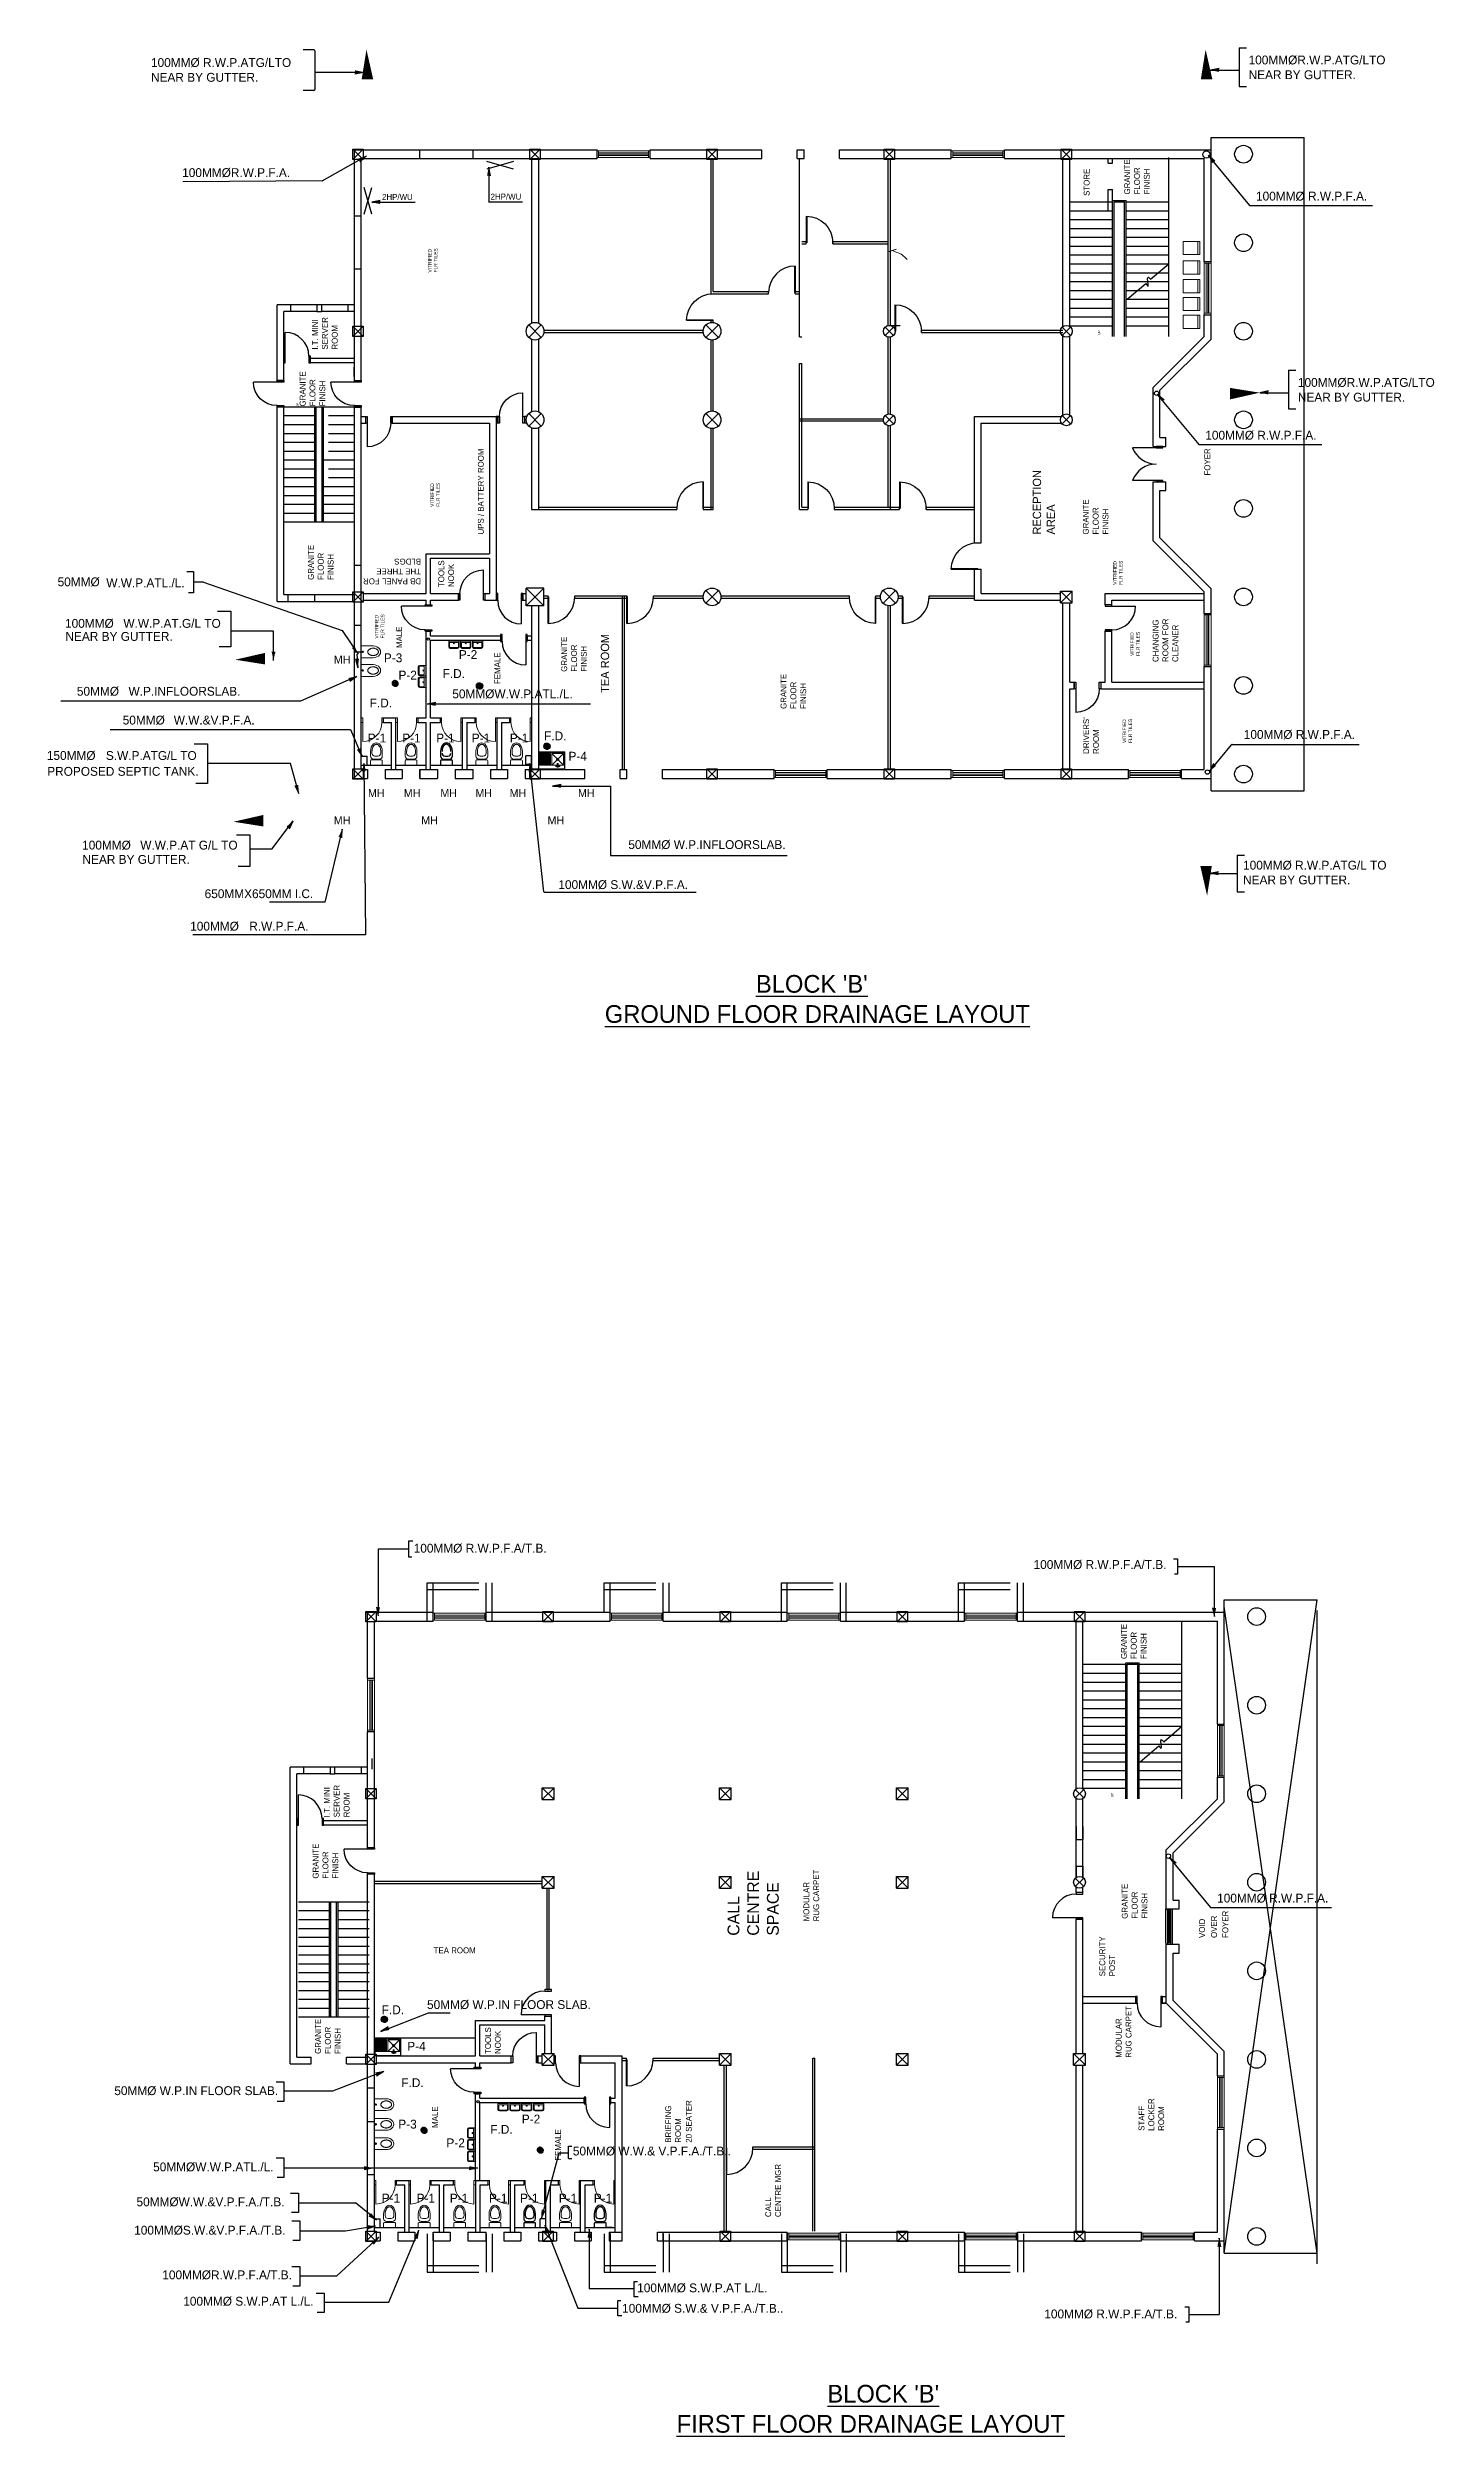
# Model space of a CAD drawing. Header units: millimetres. Extents: x -162225 to 333452, y -329082 to -56676.
# Drawn here: x 283786 to 330751, y -137599 to -56676 of the extents above; entities that cross this region are included whole.
import ezdxf

# ---------------------------------------------------------------- set-up
doc = ezdxf.new("R2010")
doc.units = ezdxf.units.MM
doc.header["$LTSCALE"] = 7
doc.header["$MEASUREMENT"] = 0
doc.linetypes.add('DASHED', pattern=[0.75, 0.5, -0.25])
doc.linetypes.add('DASHED2', pattern=[0.375, 0.25, -0.125])
doc.layers.get('0').update_dxf_attribs({"lineweight": 5})
doc.layers.add('DOOR-WINDOW', color=8, linetype='Continuous')
doc.layers.add('DOORS', color=8, linetype='Continuous')
for name, color, linetype, lineweight in [('Fixtures', 7, 'Continuous', 5), ('gridlines', 8, 'DASHED2', 5), ('Handrails', 8, 'Continuous', 5), ('LAYER1', 8, 'Continuous', 5), ('Layer2', 8, 'Continuous', 25), ('Layer3', 7, 'DASHED', 5), ('Layer4', 8, 'Continuous', 5), ('Layer5', 8, 'Continuous', 25), ("Supervisor's seat", 8, 'Continuous', 25), ('text', 8, 'Continuous', 5), ('TEXT3', 8, 'Continuous', 5), ('WALLS', 8, 'Continuous', 35), ('WIN-DOOR', 8, 'Continuous', 13), ('win_doors', 8, 'Continuous', 13), ('WINDOWS_DOORS', 8, 'Continuous', 5)]:
    doc.layers.add(name, color=color, linetype=linetype, lineweight=lineweight)
doc.layers.get('DOOR-WINDOW').off()
doc.styles.add('LUCY', font='LSANSI.TTF')
doc.styles.add('STYLUS', font='stylu.ttf')
doc.dimstyles.new('DIM100S', dxfattribs={"dimscale": 0, "dimtxt": 200, "dimasz": 200, "dimexe": 100, "dimexo": 200, "dimgap": 100, "dimtad": 1, "dimdec": 0, "dimdsep": 46, "dimlunit": 6, "dimtxsty": 'STYLUS', "dimblk1": 'ARCHTICK', "dimblk2": 'ARCHTICK', "dimsah": 1, "dimcen": 100, "dimclrd": 256, "dimclre": 256, "dimclrt": 10, "dimadec": 0, "dimazin": 0, "dimtfac": 1, "dimtdec": 0, "dimtmove": 2, "dimatfit": 3, "dimldrblk": 'ARCHTICK', "dimfxl": 1, "dimtolj": 1, "dimtzin": 0, "dimarcsym": 0})

msp = doc.modelspace()

# ---------------------------------------------------------------- texts
at = {"layer": 'DOORS', "color": 1, "lineweight": 25, "attachment_point": 1, "style": 'LUCY'}
for s, insert, char_height, width in [('MH', (293476, -77268), 270, 13948.2), ('P-3', (295171, -77196), 300, 15498), ('P-2', (297711, -77084), 300, 15498), ('P-2', (295665, -77781), 300, 15498), ('F.D.', (297160, -77728), 300, 15498), ('F.D.', (294691, -78725), 300, 15498), ('P-1', (294624, -79913), 300, 15498), ('P-1', (296944, -79913), 300, 15498), ('P-1', (298148, -79913), 300, 15498), ('P-1', (299439, -79913), 300, 15498), ('F.D.', (300598, -79841), 300, 15498), ('P-4', (301424, -80530), 300, 15498), ('MH', (294633, -81795), 270, 13948.2), ('MH', (295846, -81795), 270, 13948.2), ('MH', (297086, -81795), 270, 13948.2), ('MH', (298272, -81795), 270, 13948.2), ('MH', (299433, -81795), 270, 13948.2), ('MH', (301747, -81795), 270, 13948.2), ('MH', (293475, -82715), 270, 13948.2), ('MH', (296436, -82715), 270, 13948.2), ('MH', (300715, -82715), 270, 13948.2), ('100MM%%c R.W.P.F.A/T.B.', (296182, -107363), 300, 15498), ('100MM%%c R.W.P.F.A/T.B.', (317180, -107915), 300, 15498), ('F.D.', (295098, -123000), 300, 15498), ('50MM%%c W.P.IN FLOOR SLAB.', (296634, -122825), 300, 15498), ('P-4', (295963, -124237), 300, 15498), ('50MM%%c W.P.IN FLOOR SLAB.', (286040, -125741), 300, 15498), ('F.D.', (295762, -125471), 300, 15498), ('P-3', (295660, -126875), 300, 15498), ('P-2', (299845, -126702), 300, 15498), ('P-2', (297290, -127509), 300, 15498), ('F.D.', (298775, -127052), 300, 15498), ('50MM%%c W.W.& V.P.F.A./T.B..', (301574, -127786), 300, 15498), ('50MM%%cW.W.P.ATL./L.', (287355, -128324), 300, 15498), ('P-1', (295098, -129382), 300, 15498), ('P-1', (296280, -129382), 300, 15498), ('P-1', (297405, -129382), 300, 15498), ('P-1', (298732, -129382), 300, 15498), ('P-1', (299785, -129382), 300, 15498), ('P-1', (301098, -129382), 300, 15498), ('P-1', (302281, -129382), 300, 15498), ('50MM%%cW.W.&V.P.F.A./T.B.', (286792, -129508), 300, 15498), ('100MM%%cS.W.&V.P.F.A./T.B.', (286713, -130468), 300, 15498), ('100MM%%cR.W.P.F.A/T.B.', (287666, -131981), 300, 15498), ('100MM%%c S.W.P.AT L./L.', (303752, -132422), 300, 15498), ('100MM%%c S.W.P.AT L./L.', (288376, -132875), 300, 15498), ('100MM%%c S.W.& V.P.F.A./T.B..', (303242, -133115), 300, 15498), ('100MM%%c R.W.P.F.A/T.B.', (317544, -133306), 300, 15498)]:
    msp.add_mtext(s, dxfattribs=dict(at, insert=insert, char_height=char_height, width=width))
at = {"layer": 'text', "lineweight": 25, "style": 'STYLUS'}
msp.add_text('STORE ', height=200, rotation=90, dxfattribs=at).set_placement((319076, -61695))
at = {"layer": 'text', "lineweight": 25, "attachment_point": 7, "style": 'STYLUS'}
for s, insert, char_height, width, rotation in [('GRANITE FLOOR FINISH', (321119, -61647), 200, 1801, 90), ('VITRIFIED FLR TILES', (296989, -64291), 120, 1080.6, 90), ('I.T. MINI SERVER ROOM', (293610, -66903), 200, 1998, 90), ('GRANITE FLOOR FINISH', (293189, -68827), 200, 1801, 90), ('UPS / BATTERY ROOM', (298559, -73168), 200, 3335, 90), ('RECEPTION AREA', (317901, -73167), 280, 2521.4, 90), ('VITRIFIED FLR TILES', (297067, -72231), 120, 1080.6, 90), ('GRANITE FLOOR FINISH', (319719, -73167), 200, 1801, 90), ('GRANITE FLOOR FINISH', (293469, -74707), 200, 1801, 90), ('DB PANEL FOR \\PTHE THREE \\PBLDGS', (296429, -73983), 200, 2500, 180), ('TOOLS NOOK', (297552, -74949), 200, 981.85, 90), ('VITRIFIED FLR TILES', (320197, -74871), 120, 1080.6, 90), ('VITRIFIED FLR TILES', (295187, -76691), 120, 1080.6, 90), ('CHANGING ROOM FOR CLEANER', (322082, -77487), 200, 1801, 90), ('MALE', (295790, -77015), 200, 1801, 90), ('GRANITE FLOOR FINISH', (302049, -77818), 200, 1801, 90), ('TEA ROOM', (302805, -78533), 280, 2521.4, 90), ('VITRIFIED FLR TILES', (320777, -77281), 120, 1080.6, 90), ('FEMALE', (299113, -78234), 200, 1801, 90), ('GRANITE FLOOR FINISH', (309479, -79077), 200, 1801, 90), ("DRIVERS' ROOM", (319396, -80600), 200, 1801, 90), ('VITRIFIED FLR TILES', (320517, -80231), 120, 1080.6, 90), ('GRANITE FLOOR FINISH', (321009, -111267), 200, 1801, 90), ('I.T. MINI SERVER ROOM', (294010, -116631), 200, 1998, 90), ('GRANITE FLOOR FINISH', (293629, -118707), 200, 1801, 90), ('CALL CENTRE SPACE', (308553, -120641), 400, 3602, 90), ('MODULAR RUG CARPET', (309919, -120157), 200, 1801, 90), ('GRANITE FLOOR FINISH', (321039, -120067), 200, 1801, 90), ('SECURITY POST', (319942, -122017), 200, 1801, 90), ('GRANITE FLOOR FINISH', (293709, -124647), 200, 1801, 90), ('TOOLS NOOK', (299134, -124648), 200, 981.85, 90), ('MODULAR RUG CARPET', (320499, -124777), 200, 1801, 90), ('STAFF LOCKER ROOM', (321605, -127252), 200, 1801, 90), ('MALE', (297003, -127155), 200, 1801, 90), ('BRIEFING ROOM', (305239, -127656), 200, 1801, 90), ('FEMALE', (301173, -128267), 200, 1801, 90)]:
    msp.add_mtext(s, dxfattribs=dict(at, insert=insert, char_height=char_height, width=width, rotation=rotation))
at = {"layer": 'text', "lineweight": 25, "rotation": 90}
for s, insert, char_height, width, attachment_point in [('{\\fStylus BT|b0|i0|c0|p34;UP}', (319359, -66404), 80, 68, 1), ('{\\fStylus BT|b0|i0|c0|p34;UP}', (292282, -68860), 80, 68, 7), ('{\\fStylus BT|b0|i0|c0|p34;FOYER }', (323170, -71168), 200, 1522.63, 7), ('{\\fStylus BT|b0|i0|c0|p34;UP}', (319804, -115953), 80, 68, 1), ('{\\fStylus BT|b0|i0|c0|p34;VOID}', (322989, -120717), 200, 1523, 7), ('{\\fStylus BT|b0|i0|c0|p34;OVER }', (323395, -120717), 200, 1523, 7), ('{\\fStylus BT|b0|i0|c0|p34;FOYER }', (323777, -120717), 200, 1522.63, 7)]:
    msp.add_mtext(s, dxfattribs=dict(at, insert=insert, char_height=char_height, width=width, attachment_point=attachment_point))
at = {"layer": 'text', "lineweight": 25, "insert": (296857, -121239), "char_height": 200, "width": 1801, "attachment_point": 7, "style": 'STYLUS'}
msp.add_mtext('TEA ROOM', dxfattribs=at)
at = {"layer": 'TEXT3', "color": 1, "lineweight": 25}
for s, height, style, p in [('2HP/WU ', 200, 'STYLUS', (295110, -61829)), ('2HP/WU ', 200, 'STYLUS', (298787, -61820)), ('50MM%%c', 300, 'LUCY', (284119, -74922)), (' W.W.P.ATL./L.', 300, 'LUCY', (285657, -74956)), ('100MM%%C', 300, 'LUCY', (284371, -76328)), ('W.W.P.AT.G/L TO', 300, 'LUCY', (286348, -76328)), ('NEAR BY GUTTER.', 300, 'LUCY', (284385, -76770)), ('50MM%%C', 300, 'LUCY', (284772, -78629)), ('W.P.INFLOORSLAB.', 300, 'LUCY', (286522, -78629)), ('50MM%%c', 300, 'LUCY', (286324, -79605)), ('W.W.&V.P.F.A.', 300, 'LUCY', (288054, -79605)), ('150MM%%c', 300, 'LUCY', (283755, -80805)), ('S.W.P.ATG/L TO', 300, 'LUCY', (285755, -80805)), ('PROPOSED SEPTIC TANK.', 300, 'LUCY', (283768, -81342)), ('100MM%%C', 300, 'LUCY', (284950, -83841)), ('NEAR BY GUTTER.', 300, 'LUCY', (284962, -84326)), ('W.W.P.AT G/L TO', 300, 'LUCY', (286919, -83841)), ('650MMX650MM I.C.', 300, 'LUCY', (289100, -85487)), ('100MM%%C', 300, 'LUCY', (288610, -86588)), (' R.W.P.F.A.', 300, 'LUCY', (290499, -86588)), ("%%UBLOCK 'B'", 600, 'LUCY', (307776, -88692)), ('%%uGROUND FLOOR DRAINAGE LAYOUT', 600, 'LUCY', (302656, -89713)), ("%%uBLOCK 'B'", 600, 'LUCY', (310196, -136458)), ('%%UFIRST FLOOR DRAINAGE LAYOUT', 600, 'LUCY', (305089, -137479))]:
    msp.add_text(s, height=height, dxfattribs=dict(at, style=style)).set_placement(p)
at = {"layer": 'TEXT3', "color": 1, "lineweight": 25, "char_height": 300, "width": 15498, "attachment_point": 1, "style": 'LUCY'}
for s, insert in [('100MM%%c R.W.P.ATG/LTO\\PNEAR BY GUTTER.', (287283, -57028)), ('100MM%%cR.W.P.ATG/LTO\\PNEAR BY GUTTER.', (324464, -56940)), ('100MM%%cR.W.P.F.A.', (288339, -60756)), ('100MM%%c R.W.P.F.A.', (324715, -61552)), ('100MM%%cR.W.P.ATG/LTO\\PNEAR BY GUTTER.', (326134, -67865)), ('100MM%%c R.W.P.F.A.', (322997, -69654)), ('50MM%%cW.W.P.ATL./L.', (297490, -78417)), ('P-1', (295795, -79913)), ('100MM%%c R.W.P.F.A.', (324301, -79792)), ('50MM%%c W.P.INFLOORSLAB.', (303452, -83524)), ('100MM%%c S.W.&V.P.F.A.', (301082, -84880)), ('100MM%%c R.W.P.ATG/L TO\\PNEAR BY GUTTER.', (324277, -84221)), ('100MM%%c R.W.P.F.A.', (323398, -119217))]:
    msp.add_mtext(s, dxfattribs=dict(at, insert=insert))
at = {"layer": 'WALLS', "lineweight": 25, "char_height": 200, "width": 1801, "attachment_point": 7, "rotation": 90, "style": 'STYLUS'}
for s, insert in [('20 SEATER', (305605, -127656)), ('CALL CENTRE MGR', (308625, -130173))]:
    msp.add_mtext(s, dxfattribs=dict(at, insert=insert))

# ---------------------------------------------------------------- blocks, each defined once
blk = doc.blocks.new('600 SQ COLUMN')
at = {"layer": 'LAYER1'}
for p, q in [((303, 303), (-297, -297)), ((303, -297), (-297, 303))]:
    blk.add_line(p, q, dxfattribs=at)
at = {"layer": 'Layer2'}
for p, q in [((-297, -297), (-297, 303)), ((-297, 303), (303, 303)), ((303, -297), (303, 303)), ((-297, -297), (303, -297))]:
    blk.add_line(p, q, dxfattribs=at)
blk = doc.blocks.new('600 DIAM COLUMN')
at = {"layer": 'LAYER1'}
for p, q in [((86296, -121048), (85872, -121472)), ((86296, -121472), (85872, -121048))]:
    blk.add_line(p, q, dxfattribs=at)
at = {"layer": 'Layer2'}
blk.add_circle((86084, -121260), 300, dxfattribs=at)
blk = doc.blocks.new('W1800')
at = {"layer": 'WIN-DOOR'}
for points in [[(0, 0), (230, 0), (230, -50), (0, -50)], [(0, -1800), (230, -1800), (230, -1750), (0, -1750)]]:
    blk.add_lwpolyline(points, close=True, dxfattribs=at)
at = {"layer": 'WINDOWS_DOORS'}
for p, q in [((0, -1800), (0, 0)), ((0, 0), (230, 0)), ((230, 0), (230, -1800)), ((69, -1750), (69, -50)), ((114, -50), (114, -1750)), ((161, -1750), (161, -50)), ((230, -1800), (0, -1800))]:
    blk.add_line(p, q, dxfattribs=at)
blk = doc.blocks.new('d900l')
at = {"linetype": 'ByBlock'}
blk.add_line((50, 230), (50, 1030), dxfattribs=at)
for points in [[(0, 0), (50, 0), (50, 230), (0, 230)], [(850, 0), (900, 0), (900, 230), (850, 230)]]:
    blk.add_lwpolyline(points, close=True, dxfattribs=at)
blk.add_arc((50, 230), 800, 0, 90, dxfattribs=at)
blk = doc.blocks.new('1200 DOOR')
at = {"layer": 'Layer2'}
for p, q in [((50, 115), (50, 910)), ((1150, 115), (1150, 910))]:
    blk.add_line(p, q, dxfattribs=at)
for points in [[(0, -115), (50, -115), (50, 115), (0, 115)], [(1150, -115), (1200, -115), (1200, 115), (1150, 115)]]:
    blk.add_lwpolyline(points, close=True, dxfattribs=at)
for centre, start, end in [((-250, 115), 0, 69.33268), ((1450, 115), 110.66732, 180)]:
    blk.add_arc(centre, 850, start, end, dxfattribs=at)
blk = doc.blocks.new('w1200')
for p, q in [((50, 230), (0, 230)), ((0, 165), (1200, 165)), ((0, 65), (1200, 65)), ((0, 0), (50, 0)), ((50, 230), (1200, 230)), ((50, 65), (50, 165)), ((50, 125), (1150, 125)), ((50, 105), (1150, 105)), ((50, 0), (1200, 0)), ((1200, 230), (1150, 230)), ((1150, 165), (1150, 65)), ((1150, 0), (1200, 0))]:
    blk.add_line(p, q)
blk = doc.blocks.new('wc')
for p, q in [((0, 458), (0, 308)), ((0, 150), (0, 0)), ((0, 0), (400, 0)), ((25, 175), (375, 175)), ((50, 458), (50, 408)), ((100, 208), (300, 208)), ((150, 308), (250, 308)), ((190, 208), (190, 175)), ((210, 208), (210, 175)), ((350, 408), (350, 458)), ((400, 308), (400, 458)), ((400, 0), (400, 150))]:
    blk.add_line(p, q)
for centre, radius, start, end in [((100, 308), 100, 180, 270), ((25, 150), 25, 90, 180), ((150, 408), 100, 180, 270), ((250, 408), 100, 270, 0), ((300, 308), 100, 270, 0), ((300, 308), 100, 270, 0), ((375, 150), 25, 360, 90)]:
    blk.add_arc(centre, radius, start, end)
blk.add_ellipse((200, 458), major_axis=(0, 300), ratio=0.666667, start_param=4.712389, end_param=7.853982)
blk.add_open_spline([(350, 458), (350, 466), (350, 474), (348, 496), (347, 510), (342, 537), (339, 551), (332, 576), (327, 588), (318, 611), (312, 622), (301, 641), (294, 650), (283, 665), (277, 670), (266, 681), (261, 685), (250, 693), (244, 696), (233, 701), (228, 703), (217, 706), (212, 707), (201, 708), (196, 708), (185, 706), (180, 705), (169, 702), (163, 700), (152, 694), (147, 691), (136, 682), (130, 678), (119, 667), (114, 661), (104, 647), (99, 640), (89, 624), (85, 616), (77, 598), (73, 589), (66, 569), (63, 559), (58, 538), (56, 527), (53, 506), (52, 494), (50, 475), (50, 466), (50, 458)], degree=3, knots=[4.712389, 4.712389, 4.712389, 4.712389, 4.805294, 4.805294, 4.96378, 4.96378, 5.122267, 5.122267, 5.280753, 5.280753, 5.439239, 5.439239, 5.597725, 5.597725, 5.724795, 5.724795, 5.851866, 5.851866, 5.978936, 5.978936, 6.106006, 6.106006, 6.233076, 6.233076, 6.360146, 6.360146, 6.487216, 6.487216, 6.614287, 6.614287, 6.741357, 6.741357, 6.868427, 6.868427, 6.995497, 6.995497, 7.122567, 7.122567, 7.249638, 7.249638, 7.376708, 7.376708, 7.503778, 7.503778, 7.630848, 7.630848, 7.757918, 7.757918, 7.853982, 7.853982, 7.853982, 7.853982])
blk = doc.blocks.new('bidet')
for p, q in [((0, 400), (0, 0)), ((0, 0), (400, 0)), ((0, 0), (200, 0)), ((0, 0), (200, 0)), ((400, 0), (400, 400))]:
    blk.add_line(p, q)
for radius in [23.9, 18.9, 13.9]:
    blk.add_circle((200, 50), radius)
blk.add_ellipse((200, 400), major_axis=(0, 256), ratio=0.780874, start_param=4.712389, end_param=7.853982)
for points in [[(325, 400), (325, 406), (325, 413), (323, 429), (322, 439), (318, 459), (316, 469), (309, 487), (306, 496), (298, 512), (293, 520), (284, 534), (279, 540), (268, 551), (263, 556), (252, 564), (246, 568), (235, 574), (229, 576), (218, 579), (213, 580), (202, 581), (197, 581), (186, 580), (180, 579), (169, 576), (164, 573), (153, 567), (147, 564), (136, 555), (131, 550), (120, 538), (115, 532), (106, 518), (101, 510), (93, 494), (90, 485), (84, 466), (81, 457), (78, 437), (76, 427), (75, 411), (75, 406), (75, 400)], [(325, 400), (325, 394), (325, 387), (323, 371), (322, 361), (318, 341), (316, 331), (309, 313), (306, 304), (298, 288), (293, 280), (284, 266), (279, 260), (268, 249), (263, 244), (252, 236), (246, 232), (235, 226), (229, 224), (218, 221), (213, 220), (202, 219), (197, 219), (186, 220), (180, 221), (169, 224), (164, 227), (153, 233), (147, 236), (136, 245), (131, 250), (120, 262), (115, 268), (106, 282), (101, 290), (93, 306), (90, 315), (84, 334), (81, 343), (78, 363), (76, 373), (75, 389), (75, 394), (75, 400)]]:
    blk.add_open_spline(points, degree=3, knots=[4.712389, 4.712389, 4.712389, 4.712389, 4.809848, 4.809848, 4.965569, 4.965569, 5.121291, 5.121291, 5.277012, 5.277012, 5.432733, 5.432733, 5.588455, 5.588455, 5.744176, 5.744176, 5.899897, 5.899897, 6.055619, 6.055619, 6.21134, 6.21134, 6.367061, 6.367061, 6.522783, 6.522783, 6.678504, 6.678504, 6.834226, 6.834226, 6.989947, 6.989947, 7.145668, 7.145668, 7.30139, 7.30139, 7.457111, 7.457111, 7.612832, 7.612832, 7.768554, 7.768554, 7.853982, 7.853982, 7.853982, 7.853982])
blk = doc.blocks.new('d750l-150')
at = {"layer": 'WINDOWS_DOORS'}
blk.add_line((50, 150), (50, 800), dxfattribs=at)
for points in [[(50, 0), (0, 0), (0, 150), (50, 150)], [(750, 0), (700, 0), (700, 150), (750, 150)]]:
    blk.add_lwpolyline(points, close=True, dxfattribs=at)
blk.add_arc((50, 150), 650, 0, 90, dxfattribs=at)
blk = doc.blocks.new('sink900')
for p, q in [((0, 600), (0, 0)), ((900, 600), (0, 600)), ((0, 600), (50, 600)), ((0, 600), (100, 600)), ((0, 0), (900, 0)), ((20, 580), (20, 20)), ((880, 580), (20, 580)), ((20, 20), (880, 20)), ((450, 450), (50, 50)), ((50, 450), (450, 50)), ((50, 450), (50, 50)), ((450, 450), (50, 450)), ((50, 50), (450, 50)), ((168, 489), (325, 489)), ((230, 518), (230, 390)), ((230, 518), (260, 518)), ((260, 390), (230, 390)), ((260, 518), (260, 390)), ((450, 50), (450, 450)), ((450, 50), (450, 450)), ((450, 450), (850, 450)), ((490, 50), (490, 450)), ((490, 425), (850, 425)), ((490, 400), (850, 400)), ((490, 375), (850, 375)), ((490, 350), (850, 350)), ((490, 325), (850, 325)), ((490, 300), (850, 300)), ((490, 275), (850, 275)), ((850, 250), (490, 250)), ((850, 225), (490, 225)), ((850, 225), (490, 225)), ((850, 200), (490, 200)), ((850, 175), (490, 175)), ((850, 150), (490, 150)), ((850, 125), (490, 125)), ((850, 100), (490, 100)), ((850, 75), (490, 75)), ((850, 50), (490, 50)), ((850, 450), (850, 50)), ((880, 20), (880, 580)), ((900, 0), (900, 600))]:
    blk.add_line(p, q)
for centre, radius in [((197, 485), 20), ((250, 250), 40), ((250, 250), 30), ((288, 485), 20)]:
    blk.add_circle(centre, radius)
blk = doc.blocks.new('900 DOOR 2')
at = {"layer": 'Layer5'}
for p, q in [((900, 20), (0, 20)), ((900, 0), (0, 0))]:
    blk.add_line(p, q, dxfattribs=at)
blk.add_arc((0, 0), 900, 0, 90, dxfattribs=at)
blk = doc.blocks.new('BASIN350')
for p, q in [((0, 200), (0, 0)), ((0, 0), (350, 0)), ((25, 200), (25, 50)), ((25, 50), (325, 50)), ((300, 250), (50, 250)), ((300, 225), (50, 225)), ((325, 50), (325, 200)), ((350, 0), (350, 200))]:
    blk.add_line(p, q)
for radius in [17.4, 12.4]:
    blk.add_circle((175, 75), radius)
for centre, radius, start, end in [((50, 200), 50, 90, 180), ((50, 200), 25, 90, 180), ((300, 200), 50, 0, 90), ((300, 200), 25, 360, 90)]:
    blk.add_arc(centre, radius, start, end)
blk = doc.blocks.new('chair600')
for p, q in [((0, 750), (0, 650)), ((0, 650), (600, 650))]:
    blk.add_line(p, q)
blk.add_lwpolyline([(0, 0), (600, 0), (600, 750), (0, 750)], close=True)
blk = doc.blocks.new('_ArchTick')
at = {"color": 0, "const_width": 0.15}
blk.add_lwpolyline([(-0.5, -0.5), (0.5, 0.5)], dxfattribs=at)

# ---------------------------------------------------------------- hatches: boundary and pattern name
at = {"layer": 'Fixtures', "lineweight": 25}
h = msp.add_hatch(dxfattribs=at)
h.set_pattern_fill('ANSI31', color=256, scale=36, style=0)
h.set_pattern_definition([(45, (253931.1354, 18224.9643), (-3.18198052, 3.18198052), [])])
h.paths.add_polyline_path([(295660, -78213, 1), (295447, -78213, 1)])
h = msp.add_hatch(dxfattribs=at)
h.set_pattern_fill('ANSI31', color=256, scale=36, style=0)
h.set_pattern_definition([(45, (267125.6933, -794.5024), (-3.18198052, 3.18198052), [])])
h.paths.add_polyline_path([(298518, -78299, 1), (298305, -78299, 1)])
h = msp.add_hatch(dxfattribs=at)
h.set_pattern_fill('ANSI31', color=256, scale=36, style=0)
h.set_pattern_definition([(45, (259073.536, 16097.1776), (-3.18198052, 3.18198052), [])])
h.paths.add_polyline_path([(300802, -80341, 1), (300590, -80341, 1)])
h = msp.add_hatch(dxfattribs=at)
h.set_pattern_fill('ANSI31', color=256, scale=36, style=0)
h.set_pattern_definition([(45, (263901.9736, -45971.2037), (-3.18198052, 3.18198052), [])])
h.paths.add_polyline_path([(295294, -123475, 1), (295082, -123475, 1)])
h = msp.add_hatch(dxfattribs=at)
h.set_pattern_fill('ANSI31', color=256, scale=36, style=0)
h.set_pattern_definition([(45, (265247.67, -49730.9195), (-3.18198052, 3.18198052), [])])
h.paths.add_polyline_path([(296640, -127235, 1), (296427, -127235, 1)])
h = msp.add_hatch(dxfattribs=at)
h.set_pattern_fill('ANSI31', color=256, scale=36, style=0)
h.set_pattern_definition([(45, (269182.4187, -50400.601), (-3.18198052, 3.18198052), [])])
h.paths.add_polyline_path([(300575, -127905, 1), (300362, -127905, 1)])

# ---------------------------------------------------------------- linework, layer by layer
at = {"lineweight": 25}
msp.add_line((297091, -80982), (297491, -80982), dxfattribs=at)
at = {"layer": 'Fixtures', "lineweight": 25}
for p, q in [((297091, -80524), (297091, -80674)), ((297091, -80832), (297091, -80982)), ((297116, -80807), (297466, -80807)), ((297191, -80774), (297391, -80774)), ((297241, -80674), (297341, -80674)), ((297281, -80774), (297281, -80807)), ((297301, -80774), (297301, -80807)), ((297491, -80674), (297491, -80524)), ((297491, -80982), (297491, -80832)), ((298271, -124116), (294851, -124116)), ((299908, -130073), (299908, -130223)), ((299958, -130073), (299958, -130123)), ((300058, -130223), (300158, -130223)), ((300258, -130123), (300258, -130073)), ((300308, -130223), (300308, -130073)), ((302298, -130073), (302298, -130223)), ((302348, -130073), (302348, -130123)), ((302448, -130223), (302548, -130223)), ((302648, -130123), (302648, -130073)), ((302698, -130223), (302698, -130073)), ((299908, -130381), (299908, -130531)), ((299908, -130531), (300308, -130531)), ((299933, -130356), (300283, -130356)), ((300008, -130323), (300208, -130323)), ((300098, -130323), (300098, -130356)), ((300118, -130323), (300118, -130356)), ((300308, -130531), (300308, -130381)), ((302298, -130381), (302298, -130531)), ((302298, -130531), (302698, -130531)), ((302323, -130356), (302673, -130356)), ((302398, -130323), (302598, -130323)), ((302488, -130323), (302488, -130356)), ((302508, -130323), (302508, -130356)), ((302698, -130531), (302698, -130381))]:
    msp.add_line(p, q, dxfattribs=at)
for centre, radius in [((298412, -78299), 106), ((298427, -78328), 46.8), ((300696, -80341), 106), ((295188, -123475), 106), ((295203, -123505), 46.8)]:
    msp.add_circle(centre, radius, dxfattribs=at)
for centre, radius, start, end in [((297191, -80674), 100, 180, 270), ((297116, -80832), 25, 90, 180), ((297241, -80574), 100, 180, 270), ((297341, -80574), 100, 270, 0), ((297391, -80674), 100, 270, 0), ((297391, -80674), 100, 270, 0), ((297466, -80832), 25, 0, 90), ((300008, -130223), 100, 180, 270), ((300058, -130123), 100, 180, 270), ((300158, -130123), 100, 270, 0), ((300208, -130223), 100, 270, 0), ((300208, -130223), 100, 270, 0), ((302398, -130223), 100, 180, 270), ((302448, -130123), 100, 180, 270), ((302548, -130123), 100, 270, 0), ((302598, -130223), 100, 270, 0), ((302598, -130223), 100, 270, 0), ((299933, -130381), 25, 90, 180), ((300283, -130381), 25, 0, 90), ((302323, -130381), 25, 90, 180), ((302673, -130381), 25, 0, 90)]:
    msp.add_arc(centre, radius, start, end, dxfattribs=at)
for centre in [(297291, -80524), (300108, -130073), (302498, -130073)]:
    msp.add_ellipse(centre, major_axis=(0, 300), ratio=0.666667, start_param=4.712389, end_param=7.853982, dxfattribs=at)
for points in [[(297441, -80524), (297441, -80516), (297441, -80508), (297439, -80485), (297438, -80472), (297433, -80444), (297430, -80431), (297423, -80406), (297418, -80394), (297409, -80371), (297403, -80360), (297391, -80341), (297385, -80332), (297373, -80317), (297368, -80311), (297357, -80301), (297352, -80297), (297340, -80289), (297335, -80286), (297324, -80281), (297318, -80279), (297308, -80276), (297302, -80275), (297292, -80274), (297287, -80274), (297276, -80275), (297271, -80277), (297260, -80280), (297254, -80282), (297243, -80288), (297238, -80291), (297227, -80299), (297221, -80304), (297210, -80315), (297205, -80321), (297195, -80334), (297190, -80342), (297180, -80357), (297176, -80366), (297168, -80384), (297164, -80393), (297157, -80413), (297154, -80423), (297149, -80444), (297147, -80454), (297144, -80476), (297142, -80487), (297141, -80507), (297141, -80516), (297141, -80524)], [(300258, -130073), (300258, -130065), (300258, -130056), (300256, -130034), (300255, -130020), (300250, -129993), (300247, -129980), (300240, -129955), (300235, -129942), (300226, -129920), (300220, -129909), (300209, -129889), (300202, -129880), (300191, -129866), (300185, -129860), (300174, -129850), (300169, -129845), (300158, -129838), (300152, -129835), (300141, -129829), (300136, -129827), (300125, -129824), (300120, -129824), (300109, -129823), (300104, -129823), (300093, -129824), (300088, -129825), (300077, -129829), (300071, -129831), (300060, -129837), (300055, -129840), (300044, -129848), (300038, -129853), (300027, -129864), (300022, -129870), (300012, -129883), (300007, -129890), (299997, -129906), (299993, -129914), (299985, -129932), (299981, -129942), (299974, -129961), (299971, -129971), (299966, -129992), (299964, -130003), (299961, -130025), (299960, -130036), (299958, -130056), (299958, -130064), (299958, -130073)], [(302648, -130073), (302648, -130065), (302648, -130056), (302646, -130034), (302645, -130020), (302640, -129993), (302637, -129980), (302630, -129955), (302625, -129942), (302616, -129920), (302610, -129909), (302599, -129889), (302592, -129880), (302581, -129866), (302575, -129860), (302564, -129850), (302559, -129845), (302548, -129838), (302542, -129835), (302531, -129829), (302526, -129827), (302515, -129824), (302510, -129824), (302499, -129823), (302494, -129823), (302483, -129824), (302478, -129825), (302467, -129829), (302461, -129831), (302450, -129837), (302445, -129840), (302434, -129848), (302428, -129853), (302417, -129864), (302412, -129870), (302402, -129883), (302397, -129890), (302387, -129906), (302383, -129914), (302375, -129932), (302371, -129942), (302364, -129961), (302361, -129971), (302356, -129992), (302354, -130003), (302351, -130025), (302350, -130036), (302348, -130056), (302348, -130064), (302348, -130073)]]:
    msp.add_open_spline(points, degree=3, knots=[4.712389, 4.712389, 4.712389, 4.712389, 4.805294, 4.805294, 4.96378, 4.96378, 5.122267, 5.122267, 5.280753, 5.280753, 5.439239, 5.439239, 5.597725, 5.597725, 5.724795, 5.724795, 5.851866, 5.851866, 5.978936, 5.978936, 6.106006, 6.106006, 6.233076, 6.233076, 6.360146, 6.360146, 6.487216, 6.487216, 6.614287, 6.614287, 6.741357, 6.741357, 6.868427, 6.868427, 6.995497, 6.995497, 7.122567, 7.122567, 7.249638, 7.249638, 7.376708, 7.376708, 7.503778, 7.503778, 7.630848, 7.630848, 7.757918, 7.757918, 7.853982, 7.853982, 7.853982, 7.853982], dxfattribs=at)
at = {"layer": 'gridlines', "color": 206, "linetype": 'Continuous', "lineweight": 30, "ltscale": 3000}
for p, q in [((300591, -75244), (300741, -75244)), ((300741, -75319), (300741, -75244)), ((301641, -75319), (301641, -75244)), ((300591, -75319), (300741, -75319)), ((300698, -122466), (300774, -122466)), ((303241, -124791), (303391, -124791)), ((303241, -124793), (303391, -124793)), ((303241, -124868), (303391, -124868)), ((303391, -124868), (303391, -124793)), ((304291, -124868), (304291, -124793))]:
    msp.add_line(p, q, dxfattribs=at)
at = {"layer": 'Handrails', "linetype": 'Continuous', "lineweight": 25}
for p, q in [((319856, -66457), (319856, -61847)), ((319856, -61847), (320311, -61847)), ((319906, -66457), (319906, -61897)), ((319906, -61897), (320261, -61897)), ((320261, -66457), (320261, -61897)), ((320311, -63697), (320311, -61847)), ((320311, -66457), (320311, -63697))]:
    msp.add_line(p, q, dxfattribs=at)
at = {"layer": 'Handrails', "lineweight": 25}
for p, q in [((320351, -65197), (320981, -64660)), ((321145, -64521), (321761, -63997)), ((292831, -72752), (292831, -68852)), ((292881, -72752), (292881, -68852)), ((293076, -72752), (293076, -68852)), ((293126, -72752), (293126, -68852)), ((320301, -116005), (320301, -111396)), ((320301, -111396), (320756, -111396)), ((320351, -116005), (320351, -111446)), ((320351, -111446), (320706, -111446)), ((320706, -116005), (320706, -111446)), ((320756, -113246), (320756, -111396)), ((320756, -116005), (320756, -113246)), ((321590, -114069), (322206, -113546)), ((320796, -114746), (321426, -114209)), ((293327, -123403), (293327, -119503)), ((293377, -123403), (293377, -119503)), ((293572, -123403), (293572, -119503)), ((293622, -123403), (293622, -119503))]:
    msp.add_line(p, q, dxfattribs=at)
for points in [[(320981, -64660), (321056, -64748), (321056, -64445), (321145, -64521)], [(321426, -114209), (321501, -114297), (321501, -113994), (321590, -114069)]]:
    msp.add_spline(points, degree=3, dxfattribs=at)
at = {"layer": 'LAYER1', "lineweight": 25}
for p, q in [((323191, -59717), (326341, -59717)), ((323191, -60167), (323191, -59717)), ((326341, -81847), (326341, -59717)), ((294116, -60107), (294466, -60457)), ((294466, -60107), (294116, -60457)), ((300116, -60107), (300466, -60457)), ((300466, -60107), (300116, -60457)), ((306116, -60107), (306466, -60457)), ((306466, -60107), (306116, -60457)), ((312116, -60107), (312466, -60457)), ((312466, -60107), (312116, -60457)), ((318116, -60107), (318466, -60457)), ((318466, -60107), (318116, -60457)), ((318406, -61897), (319856, -61897)), ((318406, -62197), (319856, -62197)), ((320311, -61897), (321761, -61897)), ((320311, -62197), (321761, -62197)), ((318406, -62497), (319856, -62497)), ((318406, -62797), (319856, -62797)), ((318406, -63097), (319856, -63097)), ((320311, -62497), (321761, -62497)), ((320311, -62797), (321761, -62797)), ((320311, -63097), (321761, -63097)), ((318406, -63397), (319856, -63397)), ((318406, -63697), (319856, -63697)), ((320311, -63397), (321761, -63397)), ((320311, -63697), (321761, -63697)), ((318406, -63997), (319856, -63997)), ((318406, -64297), (319856, -64297)), ((318406, -64597), (319856, -64597)), ((320311, -63997), (321761, -63997)), ((320311, -64297), (321408, -64297)), ((320311, -64597), (321052, -64597)), ((321052, -64597), (321761, -64597)), ((321408, -64297), (321761, -64297)), ((318406, -64897), (319856, -64897)), ((318406, -65197), (319856, -65197)), ((318406, -65497), (319856, -65497)), ((320311, -64897), (320703, -64897)), ((320311, -65197), (321761, -65197)), ((320311, -65497), (321761, -65497)), ((320703, -64897), (321761, -64897)), ((294116, -66107), (294466, -66457)), ((294466, -66107), (294116, -66457)), ((318149, -66140), (318432, -66423)), ((318432, -66140), (318149, -66423)), ((318406, -65797), (319856, -65797)), ((318406, -66097), (319856, -66097)), ((320311, -65797), (321761, -65797)), ((320311, -66097), (321761, -66097)), ((293126, -68852), (291781, -68852)), ((292831, -69152), (291781, -69152)), ((292831, -69452), (291781, -69452)), ((294176, -68852), (293126, -68852)), ((318149, -69140), (318432, -69423)), ((318432, -69140), (318149, -69423)), ((292831, -69752), (291781, -69752)), ((292831, -70052), (291781, -70052)), ((292831, -70352), (291781, -70352)), ((292831, -70652), (291781, -70652)), ((292831, -70952), (291781, -70952)), ((293400, -70652), (293126, -70652)), ((292831, -71252), (291781, -71252)), ((292831, -71552), (291781, -71552)), ((292831, -71852), (291781, -71852)), ((294176, -71552), (293126, -71552)), ((294176, -71852), (293126, -71852)), ((292831, -72152), (291781, -72152)), ((292831, -72452), (291781, -72452)), ((294176, -72752), (291781, -72752)), ((294176, -72152), (293126, -72152)), ((294176, -72452), (293126, -72452)), ((294116, -75107), (294466, -75457)), ((294466, -75107), (294116, -75457)), ((318091, -75082), (318491, -75482)), ((318091, -75482), (318491, -75082)), ((294116, -81107), (294466, -81457)), ((294466, -81107), (294116, -81457)), ((300116, -81107), (300466, -81457)), ((300466, -81107), (300116, -81457)), ((306116, -81107), (306466, -81457)), ((306466, -81107), (306116, -81457)), ((312116, -81107), (312466, -81457)), ((312466, -81107), (312116, -81457)), ((318116, -81107), (318466, -81457)), ((318466, -81107), (318116, -81457)), ((323191, -81847), (323191, -81397)), ((323191, -81847), (326341, -81847)), ((294561, -109656), (294911, -110006)), ((294911, -109656), (294561, -110006)), ((300561, -109656), (300911, -110006)), ((300911, -109656), (300561, -110006)), ((306561, -109656), (306911, -110006)), ((306911, -109656), (306561, -110006)), ((312561, -109656), (312911, -110006)), ((312911, -109656), (312561, -110006)), ((318561, -109656), (318911, -110006)), ((318911, -109656), (318561, -110006)), ((323636, -109266), (326786, -109266)), ((323636, -109716), (323636, -109266)), ((323636, -131396), (326786, -109266)), ((326786, -131396), (323636, -109491)), ((326786, -131753), (326786, -109623)), ((318851, -111446), (320301, -111446)), ((320756, -111446), (322206, -111446)), ((318851, -111746), (320301, -111746)), ((318851, -112046), (320301, -112046)), ((318851, -112346), (320301, -112346)), ((320756, -111746), (322206, -111746)), ((320756, -112046), (322206, -112046)), ((320756, -112346), (322206, -112346)), ((318851, -112646), (320301, -112646)), ((318851, -112946), (320301, -112946)), ((318851, -113246), (320301, -113246)), ((320756, -112646), (322206, -112646)), ((320756, -112946), (322206, -112946)), ((320756, -113246), (322206, -113246)), ((318851, -113546), (320301, -113546)), ((318851, -113846), (320301, -113846)), ((320756, -113546), (322206, -113546)), ((320756, -113846), (321853, -113846)), ((321853, -113846), (322206, -113846)), ((318851, -114146), (320301, -114146)), ((318851, -114446), (320301, -114446)), ((318851, -114746), (320301, -114746)), ((320756, -114146), (321497, -114146)), ((320756, -114446), (321148, -114446)), ((320756, -114746), (322206, -114746)), ((321148, -114446), (322206, -114446)), ((321497, -114146), (322206, -114146)), ((294561, -115656), (294911, -116006)), ((294911, -115656), (294561, -116006)), ((300536, -115631), (300936, -116031)), ((300536, -116031), (300936, -115631)), ((306536, -115631), (306936, -116031)), ((306536, -116031), (306936, -115631)), ((312536, -115631), (312936, -116031)), ((312536, -116031), (312936, -115631)), ((312594, -115689), (312877, -115972)), ((312877, -115689), (312594, -115972)), ((318594, -115689), (318877, -115972)), ((318877, -115689), (318594, -115972)), ((318851, -115046), (320301, -115046)), ((318851, -115346), (320301, -115346)), ((318851, -115646), (320301, -115646)), ((320756, -115046), (322206, -115046)), ((320756, -115346), (322206, -115346)), ((320756, -115646), (322206, -115646)), ((306536, -118631), (306936, -119031)), ((306536, -119031), (306936, -118631)), ((312536, -118631), (312936, -119031)), ((312536, -119031), (312936, -118631)), ((312594, -118689), (312877, -118972)), ((312877, -118689), (312594, -118972)), ((318594, -118689), (318877, -118972)), ((318877, -118689), (318594, -118972)), ((294672, -119503), (292277, -119503)), ((293327, -119803), (292277, -119803)), ((293327, -120103), (292277, -120103)), ((293327, -120403), (292277, -120403)), ((294672, -119803), (293622, -119803)), ((294672, -120103), (293622, -120103)), ((294672, -120403), (293622, -120403)), ((293327, -120703), (292277, -120703)), ((293327, -121003), (292277, -121003)), ((292621, -121303), (292277, -121303)), ((293327, -121303), (292621, -121303)), ((294672, -120703), (293622, -120703)), ((294672, -121003), (293622, -121003)), ((294672, -121303), (293622, -121303)), ((292974, -121603), (292277, -121603)), ((293327, -121903), (292277, -121903)), ((293327, -121603), (292974, -121603)), ((294672, -121603), (293622, -121603)), ((294672, -121903), (293622, -121903)), ((293327, -122203), (292277, -122203)), ((293327, -122503), (292277, -122503)), ((293327, -122803), (292277, -122803)), ((294672, -122203), (293622, -122203)), ((294672, -122503), (293622, -122503)), ((294672, -122803), (293622, -122803)), ((293327, -123103), (292277, -123103)), ((294672, -123403), (292277, -123403)), ((294672, -123103), (293622, -123103)), ((294561, -124656), (294911, -125006)), ((294911, -124656), (294561, -125006)), ((300538, -124628), (300938, -125028)), ((300538, -125028), (300938, -124628)), ((318536, -124631), (318936, -125031)), ((318536, -125031), (318936, -124631)), ((294561, -130656), (294911, -131006)), ((294911, -130656), (294561, -131006)), ((300561, -130656), (300911, -131006)), ((300911, -130656), (300561, -131006)), ((306561, -130656), (306911, -131006)), ((306911, -130656), (306561, -131006)), ((312561, -130656), (312911, -131006)), ((312911, -130656), (312561, -131006)), ((318561, -130656), (318911, -131006)), ((318911, -130656), (318561, -131006)), ((323636, -131396), (323636, -130946)), ((323636, -131396), (326786, -131396))]:
    msp.add_line(p, q, dxfattribs=at)
at = {"layer": 'LAYER1', "color": 5, "lineweight": 25}
for p, q in [((299562, -60784), (298662, -60534)), ((299562, -60534), (298662, -60784)), ((294508, -62312), (294758, -61412)), ((294758, -62312), (294508, -61412))]:
    msp.add_line(p, q, dxfattribs=at)
at = {"layer": 'Layer2', "lineweight": 30}
for p, q in [((306253, -65009), (306253, -60457)), ((306328, -64934), (306328, -60457)), ((309253, -66469), (309253, -60422)), ((312253, -65932), (312253, -60457)), ((312328, -65932), (312328, -60457)), ((309328, -63244), (309478, -63244)), ((309328, -63319), (309478, -63319)), ((309478, -63319), (309478, -63244)), ((310378, -63319), (310378, -63244)), ((310378, -63244), (312257, -63244)), ((310378, -63319), (312257, -63319)), ((306253, -65009), (308203, -65009)), ((306253, -65009), (306328, -65009)), ((306328, -64934), (308203, -64934)), ((308203, -65009), (308203, -64934)), ((309103, -65009), (309103, -64934)), ((309103, -64934), (309253, -64934)), ((309103, -65009), (309253, -65009)), ((300588, -66244), (305993, -66244)), ((300588, -66319), (305993, -66319)), ((306253, -65984), (306253, -65909)), ((306253, -65909), (306328, -65909)), ((306328, -65984), (306328, -65909)), ((312253, -66085), (312253, -65932)), ((312328, -66085), (312328, -65932)), ((313378, -66319), (313378, -66244)), ((313378, -66244), (318176, -66244)), ((313378, -66319), (318176, -66319)), ((306253, -68984), (306253, -66579)), ((306328, -68984), (306328, -66579)), ((309253, -66469), (309328, -66469)), ((312253, -69085), (312253, -66478)), ((312328, -69085), (312328, -66478)), ((309253, -72319), (309253, -67369)), ((309253, -67369), (309328, -67369)), ((309328, -72244), (309328, -67369)), ((306253, -72319), (306253, -69579)), ((306328, -72319), (306328, -69579)), ((309253, -69244), (312094, -69244)), ((309253, -69319), (312094, -69319)), ((312253, -72244), (312253, -69478)), ((312328, -72319), (312328, -69478)), ((300406, -72244), (305091, -72244)), ((300406, -72319), (305091, -72319)), ((305091, -72244), (305091, -72319)), ((305991, -72244), (305991, -72319)), ((305991, -72244), (306328, -72244)), ((305991, -72319), (306328, -72319)), ((309253, -72319), (309529, -72319)), ((309328, -72244), (309529, -72244)), ((309529, -72244), (309529, -72319)), ((310429, -72244), (310429, -72319)), ((310429, -72244), (312641, -72244)), ((310429, -72319), (312641, -72319)), ((312487, -72244), (312641, -72244)), ((312487, -72319), (312641, -72319)), ((312641, -72319), (312641, -72244)), ((313541, -72319), (313541, -72244)), ((313541, -72244), (315176, -72244)), ((313541, -72319), (315176, -72319)), ((301641, -75244), (303176, -75244)), ((303176, -75244), (303406, -75244)), ((303253, -81132), (303253, -75244)), ((303328, -81132), (303328, -75244)), ((303406, -75244), (303406, -75319)), ((304306, -75244), (305993, -75244)), ((304306, -75319), (304306, -75244)), ((306588, -75244), (310941, -75244)), ((310941, -75319), (310941, -75244)), ((311841, -75319), (311841, -75244)), ((311841, -75244), (311993, -75244)), ((312588, -75244), (312741, -75244)), ((312741, -75319), (312741, -75244)), ((313641, -75319), (313641, -75244)), ((313641, -75244), (315176, -75244)), ((301641, -75319), (303406, -75319)), ((304306, -75319), (305993, -75319)), ((306588, -75319), (310941, -75319)), ((311841, -75319), (311993, -75319)), ((312253, -81107), (312253, -75579)), ((312328, -81107), (312328, -75579)), ((312588, -75319), (312741, -75319)), ((313641, -75319), (315176, -75319))]:
    msp.add_line(p, q, dxfattribs=at)
at = {"layer": 'Layer2', "lineweight": 25}
for p, q in [((312149, -66140), (312432, -66423)), ((312432, -66140), (312149, -66423)), ((312291, -66082), (312656, -66082)), ((312149, -69140), (312432, -69423)), ((312432, -69140), (312149, -69423)), ((321561, -70182), (321331, -70182)), ((321561, -71382), (321331, -71382)), ((318091, -75082), (318491, -75082)), ((318091, -75482), (318091, -75082)), ((318491, -75482), (318491, -75082)), ((318091, -75482), (318491, -75482)), ((300536, -115631), (300936, -115631)), ((300536, -116031), (300536, -115631)), ((300936, -116031), (300936, -115631)), ((306536, -115631), (306936, -115631)), ((306536, -116031), (306536, -115631)), ((306936, -116031), (306936, -115631)), ((312536, -115631), (312936, -115631)), ((312536, -116031), (312536, -115631)), ((312936, -116031), (312936, -115631)), ((300536, -116031), (300936, -116031)), ((306536, -116031), (306936, -116031)), ((312536, -116031), (312936, -116031)), ((306536, -118631), (306936, -118631)), ((306536, -119031), (306536, -118631)), ((306936, -119031), (306936, -118631)), ((312536, -118631), (312936, -118631)), ((312536, -119031), (312536, -118631)), ((312936, -119031), (312936, -118631)), ((306536, -119031), (306936, -119031)), ((312536, -119031), (312936, -119031)), ((300538, -124628), (300938, -124628)), ((300538, -125028), (300538, -124628)), ((300538, -125028), (300938, -125028)), ((300938, -125028), (300938, -124628)), ((318536, -124631), (318936, -124631)), ((318536, -125031), (318536, -124631)), ((318536, -125031), (318936, -125031)), ((318936, -125031), (318936, -124631))]:
    msp.add_line(p, q, dxfattribs=at)
for points in [[(294466, -60107), (294466, -60457), (294116, -60457), (294116, -60107)], [(300466, -60107), (300466, -60457), (300116, -60457), (300116, -60107)], [(306466, -60107), (306466, -60457), (306116, -60457), (306116, -60107)], [(312466, -60107), (312466, -60457), (312116, -60457), (312116, -60107)], [(318466, -60107), (318466, -60457), (318116, -60457), (318116, -60107)], [(294466, -66107), (294466, -66457), (294116, -66457), (294116, -66107)], [(294466, -75107), (294466, -75457), (294116, -75457), (294116, -75107)], [(294466, -81107), (294466, -81457), (294116, -81457), (294116, -81107)], [(300466, -81107), (300466, -81457), (300116, -81457), (300116, -81107)], [(306466, -81107), (306466, -81457), (306116, -81457), (306116, -81107)], [(312466, -81107), (312466, -81457), (312116, -81457), (312116, -81107)], [(318466, -81107), (318466, -81457), (318116, -81457), (318116, -81107)], [(294911, -109656), (294911, -110006), (294561, -110006), (294561, -109656)], [(300911, -109656), (300911, -110006), (300561, -110006), (300561, -109656)], [(306911, -109656), (306911, -110006), (306561, -110006), (306561, -109656)], [(312911, -109656), (312911, -110006), (312561, -110006), (312561, -109656)], [(318911, -109656), (318911, -110006), (318561, -110006), (318561, -109656)], [(294911, -115656), (294911, -116006), (294561, -116006), (294561, -115656)], [(294911, -124656), (294911, -125006), (294561, -125006), (294561, -124656)], [(294911, -130656), (294911, -131006), (294561, -131006), (294561, -130656)], [(300911, -130656), (300911, -131006), (300561, -131006), (300561, -130656)], [(306911, -130656), (306911, -131006), (306561, -131006), (306561, -130656)], [(312911, -130656), (312911, -131006), (312561, -131006), (312561, -130656)], [(318911, -130656), (318911, -131006), (318561, -131006), (318561, -130656)]]:
    msp.add_lwpolyline(points, close=True, dxfattribs=at)
for centre in [(312291, -66282), (318291, -66282), (312291, -69282), (318291, -69282), (318736, -115831), (318736, -118831)]:
    msp.add_circle(centre, 200, dxfattribs=at)
at = {"layer": 'Layer3', "linetype": 'DASHED2', "lineweight": 25, "ltscale": 500}
for p, q in [((294176, -69152), (293126, -69152)), ((294176, -69452), (293126, -69452)), ((294176, -69752), (293126, -69752)), ((294176, -70052), (293126, -70052)), ((294176, -70352), (293126, -70352)), ((294176, -70952), (293126, -70952)), ((294176, -70652), (293400, -70652)), ((294176, -71252), (293126, -71252))]:
    msp.add_line(p, q, dxfattribs=at)
at = {"layer": 'Layer4', "linetype": 'DASHED2', "lineweight": 25, "ltscale": 1000}
for p, q in [((296636, -108681), (298836, -108681)), ((296636, -109981), (296636, -108681)), ((296636, -108911), (298836, -108911)), ((296836, -109981), (296836, -108681)), ((298636, -109981), (298636, -108681)), ((298836, -109981), (298836, -108681)), ((302636, -108681), (304836, -108681)), ((302636, -109681), (302636, -108681)), ((302636, -108911), (304836, -108911)), ((302836, -109981), (302836, -108681)), ((304636, -109981), (304636, -108681)), ((304836, -109681), (304836, -108681)), ((308636, -108681), (310836, -108681)), ((308636, -109981), (308636, -108681)), ((308636, -108911), (310836, -108911)), ((308836, -109981), (308836, -108681)), ((310636, -109981), (310636, -108681)), ((310836, -109981), (310836, -108681)), ((314636, -108681), (316836, -108681)), ((314636, -109981), (314636, -108681)), ((314636, -108911), (316836, -108911)), ((314836, -109981), (314836, -108681)), ((316636, -109981), (316636, -108681)), ((316836, -109981), (316836, -108681)), ((308636, -130741), (308636, -132041)), ((308836, -130741), (308836, -132041)), ((310636, -130741), (310636, -132041)), ((310836, -130741), (310836, -132041)), ((314636, -130741), (314636, -132041)), ((314836, -130741), (314836, -132041)), ((316636, -130741), (316636, -132041)), ((316836, -130741), (316836, -132041)), ((308636, -131811), (310836, -131811)), ((314636, -131811), (316836, -131811)), ((308636, -132041), (310836, -132041)), ((314636, -132041), (316836, -132041))]:
    msp.add_line(p, q, dxfattribs=at)
at = {"layer": 'Layer4', "color": 8, "linetype": 'DASHED2', "lineweight": 25, "ltscale": 1000}
for p, q in [((296636, -130741), (296636, -132041)), ((296836, -130741), (296836, -132041)), ((298636, -130741), (298636, -132041)), ((298836, -130741), (298836, -132041)), ((302636, -130741), (302636, -132041)), ((302836, -130741), (302836, -132041)), ((304636, -130741), (304636, -132041)), ((304836, -130741), (304836, -132041)), ((296636, -131811), (298836, -131811)), ((302636, -131811), (304836, -131811)), ((296636, -132041), (298836, -132041)), ((302636, -132041), (304836, -132041))]:
    msp.add_line(p, q, dxfattribs=at)
at = {"layer": 'TEXT3', "color": 1, "lineweight": 25}
for p, q in [((292801, -56746), (292435, -56746)), ((292831, -56776), (292831, -58095)), ((323462, -57378), (323169, -57436)), ((323169, -57436), (324149, -57436)), ((324149, -56676), (324149, -57989)), ((324149, -56676), (324398, -56676)), ((292801, -58125), (292435, -58125)), ((292830, -57499), (294484, -57499)), ((294191, -57557), (294484, -57499)), ((324149, -57989), (324398, -57989)), ((293079, -61188), (294584, -60342)), ((294357, -60537), (294584, -60342)), ((323090, -60325), (324494, -62015)), ((323322, -60513), (323090, -60325)), ((293079, -61188), (288358, -61224)), ((298723, -60726), (298723, -61900)), ((298781, -61019), (298723, -60726)), ((295051, -61854), (294758, -61912)), ((294758, -61912), (296228, -61912)), ((298718, -61900), (299863, -61900)), ((324494, -62015), (328658, -62015)), ((325819, -67602), (325819, -68915)), ((325819, -67602), (326069, -67602)), ((321371, -68428), (322775, -70118)), ((321603, -68616), (321371, -68428)), ((325133, -68303), (324840, -68362)), ((324840, -68362), (325819, -68362)), ((325819, -68915), (326069, -68915)), ((322775, -70118), (326939, -70118)), ((288495, -74425), (288721, -74425)), ((288721, -74425), (288721, -75143)), ((288721, -75143), (288549, -75143)), ((289066, -74787), (288721, -74787)), ((289066, -74787), (293756, -76424)), ((289533, -75769), (289982, -75769)), ((289982, -75769), (289982, -76971)), ((291432, -76443), (289982, -76443)), ((291432, -77439), (291432, -76443)), ((293756, -76424), (294296, -77225)), ((289982, -76971), (289587, -76971)), ((291374, -77146), (291491, -77153)), ((294209, -77395), (294325, -77392)), ((294209, -77395), (294290, -77682)), ((294252, -77217), (294290, -77682)), ((292353, -78802), (294260, -77969)), ((294015, -78140), (294260, -77969)), ((284231, -78802), (292353, -78802)), ((296929, -78858), (296636, -78916)), ((302172, -78916), (296636, -78916)), ((285897, -79778), (294043, -79778)), ((294043, -79778), (294325, -80439)), ((288745, -80255), (289194, -80255)), ((289194, -80255), (289194, -81602)), ((294274, -80450), (294446, -80694)), ((323135, -81192), (323880, -80290)), ((323903, -80279), (328204, -80279)), ((289194, -81602), (288799, -81602)), ((292008, -80929), (289194, -80929)), ((292293, -81940), (292008, -80929)), ((292157, -81674), (292293, -81940)), ((294541, -81175), (294441, -81170)), ((294488, -80924), (294549, -86732)), ((294541, -81175), (294488, -80924)), ((300101, -80927), (300578, -85270)), ((300191, -81212), (300101, -80927)), ((301181, -81633), (300888, -81691)), ((300888, -81691), (302852, -81691)), ((302852, -81691), (302852, -84045)), ((323277, -80929), (323135, -81192)), ((290176, -83345), (290625, -83345)), ((290625, -83345), (290625, -84416)), ((291380, -83833), (292097, -82864)), ((291970, -83134), (292097, -82864)), ((293763, -83147), (293170, -85624)), ((293749, -83446), (293763, -83147)), ((291380, -83833), (290625, -83833)), ((302852, -84045), (308838, -84045)), ((324074, -84035), (324074, -85270)), ((324074, -84035), (324323, -84035)), ((290625, -84416), (290230, -84416)), ((323440, -84594), (323147, -84652)), ((323147, -84652), (324074, -84652)), ((293170, -85624), (291298, -85624)), ((300594, -85289), (305746, -85289)), ((324074, -85270), (324323, -85270)), ((294549, -86732), (288701, -86732)), ((294979, -107540), (294979, -109723)), ((296007, -107540), (294979, -107540)), ((296149, -107278), (296007, -107278)), ((296007, -107278), (296007, -107802)), ((296007, -107802), (296116, -107802)), ((321916, -107868), (322057, -107868)), ((322057, -108392), (321948, -108392)), ((322057, -107868), (322057, -108392)), ((322057, -108130), (323304, -108130)), ((323304, -109827), (323304, -108130)), ((294922, -109513), (294980, -109806)), ((323246, -109534), (323304, -109827)), ((294763, -114638), (294763, -114999)), ((321773, -117990), (323177, -119680)), ((322005, -118179), (321773, -117990)), ((323177, -119680), (327269, -119680)), ((295067, -123887), (296678, -123259)), ((295319, -123726), (295067, -123887)), ((296678, -123259), (297412, -123259)), ((293442, -125894), (295171, -125225)), ((294919, -125385), (295171, -125225)), ((291519, -125592), (291788, -125592)), ((291788, -125592), (291788, -126256)), ((291788, -125894), (293442, -125894)), ((291788, -126256), (291551, -126256)), ((301426, -128187), (301426, -127770)), ((301426, -127770), (301537, -127770)), ((291519, -128170), (291788, -128170)), ((291788, -128170), (291788, -128835)), ((291788, -128507), (298350, -128507)), ((294498, -128566), (294791, -128507)), ((298057, -128566), (298350, -128507)), ((300516, -130229), (301106, -127996)), ((301106, -127996), (301426, -127996)), ((301426, -128187), (301537, -128187)), ((291788, -128835), (291551, -128835)), ((292007, -129358), (292277, -129358)), ((292277, -129358), (292277, -130023)), ((292277, -130023), (292040, -130023)), ((292277, -129696), (294205, -129696)), ((294927, -130264), (294205, -129696)), ((294661, -130128), (294927, -130264)), ((300535, -129930), (300516, -130229)), ((292056, -130300), (292325, -130300)), ((292325, -130965), (292088, -130965)), ((292325, -130300), (292325, -130965)), ((292325, -130638), (293876, -130638)), ((293579, -132159), (294999, -130856)), ((293876, -130638), (294892, -130465)), ((294613, -130571), (294892, -130465)), ((294823, -131097), (294999, -130856)), ((295343, -133054), (296356, -130617)), ((296298, -130910), (296356, -130617)), ((300782, -130701), (300620, -130450)), ((300642, -130497), (301744, -133259)), ((302126, -130587), (302126, -132593)), ((302184, -130880), (302126, -130587)), ((323463, -130893), (323463, -133473)), ((323521, -131186), (323463, -130893)), ((292056, -131845), (292325, -131845)), ((292325, -131845), (292325, -132509)), ((292325, -132509), (292088, -132509)), ((292325, -132159), (293579, -132159)), ((302126, -132593), (303649, -132593)), ((303649, -132878), (303649, -132354)), ((303649, -132354), (303758, -132354)), ((292876, -132746), (293146, -132746)), ((293146, -133410), (292909, -133410)), ((293146, -132746), (293146, -133410)), ((293146, -133054), (295343, -133054)), ((301744, -133259), (303092, -133259)), ((303092, -133521), (303092, -132997)), ((303092, -132997), (303201, -132997)), ((303233, -133521), (303092, -133521)), ((303790, -132878), (303649, -132878)), ((322300, -133211), (322441, -133211)), ((322441, -133211), (322441, -133735)), ((322441, -133473), (323463, -133473)), ((322441, -133735), (322332, -133735))]:
    msp.add_line(p, q, dxfattribs=at)
at = {"layer": 'TEXT3', "color": 4, "lineweight": 25}
msp.add_line((294164, -67813), (294164, -67495), dxfattribs=at)
at = {"layer": 'TEXT3', "color": 6, "lineweight": 25}
for centre, radius in [((323033, -60290), 123), ((321347, -68384), 73.9), ((296674, -76709), 39), ((323069, -81217), 72.8), ((321749, -117946), 73.9), ((298363, -126264), 39)]:
    msp.add_circle(centre, radius, dxfattribs=at)
at = {"layer": 'TEXT3', "color": 1, "lineweight": 25}
for centre, start, end in [((292801, -56776), 0, 90), ((292801, -58095), 270, 0), ((323903, -80309), 90, 140.47969)]:
    msp.add_arc(centre, 30, start, end, dxfattribs=at)
for points in [[(294198, -57441), (294484, -57499), (294191, -57557)], [(323456, -57494), (323169, -57436), (323462, -57378)], [(294306, -60432), (294584, -60342), (294357, -60537)], [(323228, -60583), (323090, -60325), (323322, -60513)], [(298665, -61012), (298723, -60726), (298781, -61019)], [(295044, -61970), (294758, -61912), (295051, -61854)], [(325126, -68420), (324840, -68362), (325133, -68303)], [(291491, -77153), (291432, -77439), (291374, -77146)], [(294184, -76955), (294296, -77225), (294084, -77015)], [(294325, -77392), (294290, -77682), (294209, -77395)], [(293974, -78030), (294260, -77969), (294015, -78140)], [(296922, -78974), (296636, -78916), (296929, -78858)], [(294383, -80409), (294446, -80694), (294274, -80450)], [(292271, -81649), (292293, -81940), (292157, -81674)], [(294441, -81170), (294488, -80924), (294541, -81175)], [(300075, -81218), (300101, -80927), (300191, -81212)], [(301174, -81750), (300888, -81691), (301181, -81633)], [(323362, -81008), (323135, -81192), (323277, -80929)], [(291880, -83060), (292097, -82864), (291970, -83134)], [(293638, -83411), (293763, -83147), (293749, -83446)], [(323434, -84710), (323147, -84652), (323440, -84594)], [(295039, -109520), (294980, -109806), (294922, -109513)], [(323363, -109541), (323304, -109827), (323246, -109534)], [(295355, -123837), (295067, -123887), (295319, -123726)], [(294883, -125274), (295171, -125225), (294919, -125385)], [(294504, -128449), (294791, -128507), (294498, -128566)], [(298064, -128449), (298350, -128507), (298057, -128566)], [(294738, -130041), (294927, -130264), (294661, -130128)], [(300646, -129967), (300516, -130229), (300535, -129930)], [(294600, -130456), (294892, -130465), (294613, -130571)], [(294749, -131007), (294999, -130856), (294823, -131097)], [(296193, -130859), (296356, -130617), (296298, -130910)], [(300672, -130738), (300620, -130450), (300782, -130701)], [(302068, -130873), (302126, -130587), (302184, -130880)], [(323405, -131179), (323463, -130893), (323521, -131186)]]:
    msp.add_solid(points, dxfattribs=at)
at = {"layer": 'TEXT3', "color": 6, "lineweight": 25}
for points in [[(294581, -56737), (294810, -57745), (294420, -57745)], [(323007, -56737), (323236, -57745), (322846, -57745)], [(324840, -68362), (323833, -68591), (323833, -68201)], [(290135, -77409), (291143, -77179), (291143, -77569)], [(290080, -82899), (291087, -82669), (291087, -83059)], [(323058, -85404), (322828, -84397), (323218, -84397)]]:
    msp.add_solid(points, dxfattribs=at)
at = {"layer": 'WALLS', "lineweight": 25}
for p, q in [((294176, -60132), (296391, -60132)), ((294176, -64182), (294176, -60132)), ((294406, -64182), (294406, -60397)), ((294406, -60432), (296391, -60432)), ((296391, -60432), (296391, -60132)), ((296391, -60132), (302391, -60132)), ((296391, -60432), (302391, -60432)), ((298191, -60432), (298191, -60132)), ((300176, -60432), (300176, -66005)), ((300406, -60432), (300406, -66005)), ((302391, -60432), (302391, -60132)), ((304191, -60432), (304191, -60132)), ((304191, -60132), (307976, -60132)), ((304191, -60432), (307976, -60432)), ((307976, -60432), (307976, -60132)), ((309176, -60432), (309176, -60132)), ((309176, -60132), (309291, -60132)), ((309176, -60432), (309291, -60432)), ((309291, -60132), (309406, -60132)), ((309291, -60432), (309406, -60432)), ((309406, -60432), (309406, -60132)), ((310606, -60432), (310606, -60132)), ((310606, -60132), (314391, -60132)), ((310606, -60432), (314391, -60432)), ((314391, -60432), (314391, -60132)), ((316191, -60432), (316191, -60132)), ((316191, -60132), (323191, -60132)), ((316191, -60432), (322961, -60432)), ((318176, -66118), (318176, -60397)), ((318406, -66118), (318406, -60397)), ((319706, -60582), (319706, -60432)), ((319706, -60582), (319856, -60582)), ((319856, -60582), (319856, -60432)), ((321761, -66457), (321761, -60397)), ((322961, -63922), (322961, -60432)), ((323191, -63922), (323191, -60132)), ((319706, -62197), (319706, -61482)), ((319706, -61482), (319856, -61482)), ((319856, -61847), (319856, -61482)), ((294406, -62382), (294176, -62382)), ((322961, -63922), (323191, -63922)), ((294406, -64182), (294176, -64182)), ((294176, -67952), (294176, -64182)), ((294406, -67952), (294406, -64182)), ((292903, -65382), (291551, -65382)), ((291551, -67952), (291551, -65382)), ((292003, -65382), (292003, -65612)), ((292903, -65382), (292903, -65612)), ((293053, -65382), (292903, -65382)), ((294176, -65382), (293053, -65382)), ((293053, -65382), (293053, -65612)), ((293953, -65382), (293953, -65612)), ((292903, -65612), (291781, -65612)), ((291781, -67952), (291781, -65612)), ((292903, -65612), (293053, -65612)), ((294176, -65612), (293053, -65612)), ((322961, -66457), (322961, -65722)), ((322961, -65722), (323191, -65722)), ((323191, -66552), (323191, -65722)), ((300176, -66559), (300176, -69005)), ((300406, -66559), (300406, -69005)), ((318176, -66457), (318176, -66445)), ((318176, -69118), (318176, -66457)), ((318406, -66457), (318406, -66445)), ((318406, -69118), (318406, -66457)), ((321231, -68187), (322961, -66457)), ((321461, -68282), (323191, -66552)), ((291781, -67952), (291551, -67952)), ((292681, -67352), (292681, -67202)), ((293053, -67202), (292681, -67202)), ((294176, -67352), (292681, -67352)), ((294176, -67202), (293053, -67202)), ((294176, -67952), (294406, -67952)), ((321231, -70182), (321231, -68187)), ((321461, -69882), (321461, -68282)), ((291551, -74907), (291551, -68852)), ((291781, -68852), (291551, -68852)), ((291781, -74907), (291781, -68852)), ((294176, -68852), (294406, -68852)), ((294176, -75107), (294176, -68852)), ((294406, -75107), (294406, -68852)), ((294406, -69167), (294556, -69167)), ((294406, -69397), (294556, -69397)), ((294556, -69397), (294556, -69167)), ((295456, -69397), (295456, -69167)), ((295456, -69167), (298976, -69167)), ((295456, -69397), (298746, -69397)), ((298746, -69397), (298746, -73817)), ((298976, -69167), (298976, -75397)), ((299033, -69167), (298976, -69167)), ((299033, -69397), (298976, -69397)), ((299033, -69167), (299033, -69397)), ((300014, -69167), (299933, -69167)), ((299933, -69167), (299933, -69397)), ((300014, -69397), (299933, -69397)), ((300176, -69559), (300176, -72319)), ((300406, -69559), (300406, -72319)), ((315176, -73444), (315176, -69167)), ((315176, -69167), (318127, -69167)), ((315406, -73444), (315406, -69397)), ((315406, -69397), (318127, -69397)), ((321231, -70182), (321661, -70182)), ((321461, -69882), (321661, -69882)), ((321661, -70182), (321661, -69882)), ((321231, -71382), (321661, -71382)), ((321231, -73377), (321231, -71382)), ((321461, -73282), (321461, -71682)), ((321461, -71682), (321661, -71682)), ((321661, -71682), (321661, -71382)), ((300176, -72319), (300406, -72319)), ((315176, -73444), (315406, -73444)), ((321231, -73377), (322961, -75107)), ((321461, -73282), (323191, -75012)), ((294176, -74207), (294406, -74207)), ((296606, -73817), (298746, -73817)), ((296606, -75167), (296606, -73817)), ((296756, -73967), (298746, -73967)), ((296756, -75167), (296756, -73967)), ((298746, -73967), (298746, -75167)), ((315176, -75397), (315176, -74344)), ((315176, -74344), (315406, -74344)), ((315406, -75167), (315406, -74344)), ((291551, -75432), (291551, -74907)), ((291781, -75202), (291781, -74907)), ((291781, -75202), (292831, -75202)), ((291931, -75432), (291931, -75202)), ((292831, -75432), (292831, -75202)), ((292831, -75202), (294176, -75202)), ((294176, -77144), (294176, -75107)), ((294406, -77144), (294406, -75107)), ((294466, -75167), (296606, -75167)), ((296756, -75167), (297696, -75167)), ((297696, -75167), (297696, -75397)), ((298596, -75167), (298596, -75397)), ((298596, -75167), (298746, -75167)), ((299876, -75167), (299876, -75397)), ((299876, -75167), (299991, -75167)), ((315406, -75167), (318091, -75167)), ((319606, -75167), (322961, -75167)), ((319606, -75547), (319606, -75167)), ((322961, -75842), (322961, -75107)), ((323191, -75842), (323191, -75012)), ((291551, -75432), (292831, -75432)), ((292831, -75432), (294176, -75432)), ((294466, -75397), (296606, -75397)), ((296606, -75547), (296606, -75397)), ((296606, -75547), (296756, -75547)), ((296756, -75547), (296756, -75397)), ((296756, -75397), (297696, -75397)), ((298596, -75397), (298976, -75397)), ((299876, -75397), (299991, -75397)), ((300176, -75582), (300176, -81107)), ((300176, -75582), (300176, -75707)), ((300406, -75582), (300406, -81107)), ((315176, -75397), (318091, -75397)), ((318176, -81132), (318176, -75482)), ((318406, -78167), (318406, -75482)), ((319836, -75547), (319606, -75547)), ((319836, -75397), (322961, -75397)), ((319836, -75547), (319836, -75397)), ((322961, -75842), (323191, -75842)), ((294176, -76244), (294406, -76244)), ((294176, -76244), (294406, -76244)), ((296606, -76447), (296756, -76447)), ((296606, -79382), (296606, -76447)), ((296756, -76597), (296756, -76447)), ((296756, -76597), (299126, -76597)), ((296756, -76747), (299126, -76747)), ((296756, -79382), (296756, -76747)), ((299126, -76597), (299126, -76747)), ((300026, -76597), (300026, -76747)), ((300026, -76597), (300176, -76597)), ((300026, -76747), (300176, -76747)), ((319606, -78167), (319606, -76447)), ((319836, -76447), (319606, -76447)), ((319836, -77567), (319836, -76447)), ((294176, -78282), (294176, -77144)), ((294176, -77144), (294406, -77144)), ((294406, -81132), (294406, -77144)), ((319836, -78167), (319836, -77567)), ((322961, -81132), (322961, -77642)), ((322961, -77642), (323191, -77642)), ((323191, -81432), (323191, -77642)), ((294176, -81432), (294176, -78282)), ((318406, -78167), (318556, -78167)), ((318406, -81132), (318406, -78397)), ((318406, -78397), (318556, -78397)), ((318556, -78167), (318556, -78397)), ((319456, -78167), (319456, -78397)), ((319456, -78167), (319606, -78167)), ((319456, -78397), (322961, -78397)), ((319836, -78167), (322961, -78167)), ((295156, -79382), (295581, -79382)), ((295156, -79532), (295156, -79382)), ((295156, -79532), (295431, -79532)), ((295431, -81132), (295431, -79532)), ((295581, -81132), (295581, -79382)), ((296331, -79532), (296331, -79382)), ((296331, -79382), (296606, -79382)), ((296331, -79532), (296606, -79532)), ((296606, -81132), (296606, -79532)), ((296756, -79382), (297076, -79382)), ((296756, -81132), (296756, -79532)), ((296756, -79532), (297076, -79532)), ((297076, -79382), (297076, -79532)), ((297826, -79382), (297826, -81132)), ((297826, -79382), (298251, -79382)), ((297976, -79532), (297976, -81132)), ((297976, -79532), (298251, -79532)), ((298251, -79382), (298251, -79532)), ((299001, -79382), (299001, -81132)), ((299001, -79382), (299426, -79382)), ((299151, -79532), (299151, -81132)), ((299151, -79532), (299426, -79532)), ((299426, -79382), (299426, -79532)), ((294406, -80682), (294606, -80682)), ((294606, -80982), (294606, -80682)), ((299976, -80961), (299976, -80661)), ((300176, -80661), (299976, -80661)), ((300176, -80961), (300176, -80661)), ((294176, -81432), (294618, -81432)), ((294406, -80982), (295431, -80982)), ((294406, -81132), (294618, -81132)), ((294618, -81132), (294618, -81432)), ((295218, -81132), (295218, -81432)), ((295218, -81132), (295431, -81132)), ((295218, -81432), (295793, -81432)), ((295431, -81132), (295581, -81132)), ((295581, -80982), (296606, -80982)), ((295581, -81132), (295793, -81132)), ((295793, -81132), (295793, -81432)), ((296391, -81432), (296391, -81132)), ((296391, -81132), (296606, -81132)), ((296391, -81432), (296991, -81432)), ((296393, -81132), (296393, -81432)), ((296606, -81132), (296756, -81132)), ((296756, -80982), (297826, -80982)), ((296756, -81132), (296991, -81132)), ((296991, -81132), (296991, -81432)), ((297591, -81132), (297591, -81432)), ((297591, -81132), (297826, -81132)), ((297591, -81432), (298191, -81432)), ((297826, -81132), (297976, -81132)), ((297976, -80982), (299001, -80982)), ((297976, -81132), (298191, -81132)), ((298188, -81132), (298188, -81432)), ((298788, -81132), (299001, -81132)), ((298788, -81132), (298788, -81432)), ((298788, -81432), (299363, -81432)), ((299001, -81132), (299151, -81132)), ((299151, -80982), (300176, -80982)), ((299151, -81132), (299363, -81132)), ((299363, -81132), (299363, -81432)), ((299963, -81132), (299963, -81432)), ((299963, -81132), (301976, -81132)), ((299963, -81432), (301976, -81432)), ((300176, -80961), (299976, -80961)), ((301976, -81432), (301976, -81132)), ((303176, -81432), (303176, -81132)), ((303176, -81132), (303406, -81132)), ((303176, -81432), (303406, -81432)), ((303406, -81432), (303406, -81132)), ((304606, -81132), (308391, -81132)), ((304606, -81432), (304606, -81132)), ((304606, -81432), (308391, -81432)), ((308391, -81432), (308391, -81132)), ((310191, -81432), (310191, -81132)), ((310191, -81132), (314391, -81132)), ((310191, -81432), (314391, -81432)), ((314391, -81432), (314391, -81132)), ((316191, -81432), (316191, -81132)), ((316191, -81132), (320391, -81132)), ((316191, -81432), (320391, -81432)), ((320391, -81432), (320391, -81132)), ((322191, -81432), (322191, -81132)), ((322191, -81132), (322961, -81132)), ((322191, -81432), (323191, -81432)), ((294621, -109681), (296836, -109681)), ((294621, -111931), (294621, -109681)), ((294851, -109981), (296836, -109981)), ((294851, -111931), (294851, -109981)), ((296836, -109981), (296836, -109681)), ((298636, -109981), (298636, -109681)), ((298636, -109681), (302836, -109681)), ((298636, -109981), (302836, -109981)), ((302836, -109981), (302836, -109681)), ((304636, -109981), (304636, -109681)), ((304636, -109681), (308836, -109681)), ((304636, -109981), (308836, -109981)), ((308836, -109981), (308836, -109681)), ((310636, -109981), (310636, -109681)), ((310636, -109681), (314836, -109681)), ((310636, -109981), (314836, -109981)), ((314836, -109981), (314836, -109681)), ((316636, -109981), (316636, -109681)), ((316636, -109681), (323636, -109681)), ((316636, -109981), (323406, -109981)), ((318621, -115667), (318621, -110006)), ((318851, -115667), (318851, -110006)), ((318851, -115667), (318851, -110006)), ((322206, -116005), (322206, -109981)), ((323406, -113471), (323406, -109981)), ((323636, -113471), (323636, -109716)), ((294851, -111931), (294621, -111931)), ((294851, -113731), (294621, -113731)), ((294621, -117661), (294621, -113731)), ((294851, -117661), (294851, -113731)), ((323406, -113471), (323636, -113471)), ((291996, -124981), (291996, -114931)), ((293348, -114931), (291996, -114931)), ((292226, -124751), (292226, -115161)), ((293348, -115161), (292226, -115161)), ((292448, -114931), (292448, -115161)), ((293498, -114931), (293348, -114931)), ((293348, -114931), (293348, -115161)), ((293348, -115161), (293498, -115161)), ((294621, -114931), (293498, -114931)), ((293498, -114931), (293498, -115161)), ((294621, -115161), (293498, -115161)), ((294398, -114931), (294398, -115161)), ((323406, -116005), (323406, -115271)), ((323406, -115271), (323636, -115271)), ((323636, -116101), (323636, -115271)), ((318621, -118667), (318621, -115994)), ((318851, -116005), (318851, -115994)), ((318851, -118667), (318851, -115994)), ((321676, -117735), (323406, -116005)), ((321906, -117831), (323636, -116101)), ((293126, -116901), (293126, -116751)), ((293498, -116751), (293126, -116751)), ((294621, -116901), (293126, -116901)), ((294621, -116751), (293498, -116751)), ((318621, -116946), (318621, -117381)), ((318851, -116946), (318851, -116716)), ((318851, -116946), (318851, -117381)), ((294851, -117661), (294621, -117661)), ((318621, -117381), (318851, -117381)), ((321676, -119731), (321676, -117735)), ((321906, -119431), (321906, -117831)), ((294621, -124656), (294621, -118561)), ((294851, -118561), (294621, -118561)), ((294851, -124656), (294851, -118561)), ((300536, -118631), (300936, -118631)), ((300536, -119031), (300536, -118631)), ((300536, -118631), (300936, -119031)), ((300536, -119031), (300936, -118631)), ((300936, -119031), (300936, -118631)), ((318621, -118281), (318851, -118281)), ((318621, -118281), (318621, -118667)), ((318851, -118281), (318851, -118667)), ((300536, -119031), (300936, -119031)), ((318621, -119181), (318621, -118994)), ((318851, -119181), (318621, -119181)), ((318851, -119181), (318851, -118994)), ((321676, -119731), (322106, -119731)), ((321906, -119431), (322106, -119431)), ((322106, -119731), (322106, -119431)), ((318851, -120081), (318621, -120081)), ((318621, -124631), (318621, -120081)), ((318851, -124631), (318851, -120081)), ((321676, -120931), (322106, -120931)), ((321676, -122926), (321676, -120931)), ((321906, -122831), (321906, -121231)), ((321906, -121231), (322106, -121231)), ((322106, -121231), (322106, -120931)), ((318851, -122696), (320636, -122696)), ((318851, -122926), (320636, -122926)), ((320636, -122696), (320636, -122926)), ((321536, -122696), (321536, -122926)), ((321536, -122696), (321676, -122696)), ((321676, -122926), (321536, -122926)), ((321536, -122926), (321676, -122926)), ((321676, -122926), (323406, -124656)), ((321906, -122831), (323636, -124561)), ((298271, -123516), (300621, -123516)), ((298271, -124716), (298271, -123516)), ((298421, -124716), (298421, -123666)), ((298421, -123666), (300621, -123666)), ((300621, -123516), (300621, -123366)), ((300621, -123366), (300851, -123366)), ((300621, -124628), (300621, -123666)), ((300851, -124628), (300851, -123366)), ((323636, -125391), (323636, -124561)), ((291996, -124981), (292708, -124981)), ((292226, -124751), (292708, -124751)), ((292708, -124981), (292708, -124751)), ((293908, -124981), (293908, -124751)), ((293908, -124751), (294621, -124751)), ((293908, -124981), (294621, -124981)), ((294621, -125793), (294621, -124656)), ((294851, -125793), (294851, -124656)), ((294911, -124716), (298271, -124716)), ((294911, -124946), (298271, -124946)), ((298271, -125096), (298271, -124946)), ((298271, -125096), (298421, -125096)), ((298421, -124716), (299488, -124716)), ((298421, -125096), (298421, -124946)), ((298421, -124946), (299488, -124946)), ((299488, -124946), (299488, -124716)), ((300388, -124946), (300388, -124716)), ((300388, -124716), (300538, -124716)), ((300388, -124946), (300538, -124946)), ((301838, -124716), (303241, -124716)), ((301838, -124946), (301838, -124716)), ((301838, -124946), (303011, -124946)), ((303011, -126146), (303011, -124946)), ((303241, -130981), (303241, -124716)), ((306536, -124631), (306936, -124631)), ((306536, -125031), (306536, -124631)), ((306536, -124631), (306936, -125031)), ((306536, -125031), (306936, -124631)), ((306536, -125031), (306936, -125031)), ((306936, -125031), (306936, -124631)), ((312536, -124631), (312936, -124631)), ((312536, -125031), (312536, -124631)), ((312536, -124631), (312936, -125031)), ((312536, -125031), (312936, -124631)), ((312536, -125031), (312936, -125031)), ((312936, -125031), (312936, -124631)), ((318621, -130656), (318621, -125031)), ((318851, -130656), (318851, -125031)), ((323406, -125391), (323406, -124656)), ((323406, -125391), (323636, -125391)), ((294621, -128731), (294621, -125793)), ((294621, -125793), (294851, -125793)), ((294621, -125793), (294851, -125793)), ((294851, -128731), (294851, -125793)), ((298271, -126146), (298271, -125996)), ((298271, -125996), (298421, -125996)), ((298271, -128931), (298271, -126146)), ((298271, -128931), (298271, -126146)), ((298421, -126146), (298421, -125996)), ((298421, -126146), (301961, -126146)), ((301961, -126296), (301961, -126146)), ((302861, -126296), (302861, -126146)), ((302861, -126146), (303011, -126146)), ((294621, -126931), (294851, -126931)), ((298421, -128931), (298421, -126296)), ((298421, -126296), (301961, -126296)), ((302861, -126296), (303011, -126296)), ((303011, -130681), (303011, -126296)), ((323406, -130681), (323406, -127191)), ((323406, -127191), (323636, -127191)), ((323636, -130981), (323636, -127191)), ((294621, -130981), (294621, -128731)), ((294621, -128731), (294851, -128731)), ((294851, -130681), (294851, -128731)), ((295601, -128931), (296026, -128931)), ((295601, -129081), (295601, -128931)), ((295601, -129081), (295876, -129081)), ((295876, -130681), (295876, -129081)), ((296026, -130681), (296026, -128931)), ((296776, -129081), (296776, -128931)), ((296776, -128931), (297201, -128931)), ((296776, -129081), (297051, -129081)), ((297051, -130681), (297051, -129081)), ((297201, -128931), (297521, -128931)), ((297201, -130681), (297201, -129081)), ((297201, -129081), (297521, -129081)), ((297521, -128931), (297521, -129081)), ((298271, -128931), (298271, -130681)), ((298271, -128931), (298696, -128931)), ((298421, -129081), (298421, -130681)), ((298421, -129081), (298696, -129081)), ((298696, -128931), (298696, -129081)), ((299446, -128931), (299446, -130681)), ((299446, -128931), (299912, -128931)), ((299596, -129081), (299596, -130681)), ((299596, -129081), (299912, -129081)), ((299912, -128931), (299912, -129081)), ((300661, -130681), (300661, -128931)), ((300661, -128931), (301086, -128931)), ((300811, -130681), (300811, -129081)), ((300811, -129081), (301086, -129081)), ((301086, -129081), (301086, -128931)), ((301836, -130681), (301836, -128931)), ((301836, -128931), (302261, -128931)), ((301986, -130681), (301986, -129081)), ((301986, -129081), (302261, -129081)), ((302261, -129081), (302261, -128931)), ((294851, -130231), (295051, -130231)), ((295051, -130531), (295051, -130231)), ((300461, -130531), (300461, -130231)), ((300661, -130231), (300461, -130231)), ((294621, -130981), (295043, -130981)), ((294851, -130531), (295876, -130531)), ((294851, -130681), (295043, -130681)), ((295043, -130681), (295043, -130981)), ((295643, -130681), (295643, -130981)), ((295643, -130681), (296218, -130681)), ((295643, -130981), (296218, -130981)), ((296026, -130531), (297051, -130531)), ((296218, -130681), (296218, -130981)), ((296218, -130681), (296218, -130981)), ((296836, -130981), (296836, -130681)), ((296836, -130681), (297416, -130681)), ((296836, -130981), (297416, -130981)), ((297201, -130531), (298271, -130531)), ((297416, -130681), (297416, -130981)), ((298016, -130681), (298016, -130981)), ((298016, -130681), (298636, -130681)), ((298016, -130981), (298636, -130981)), ((298421, -130531), (299446, -130531)), ((298636, -130981), (298636, -130681)), ((299236, -130681), (299808, -130681)), ((299236, -130681), (299236, -130981)), ((299236, -130981), (299808, -130981)), ((299596, -130531), (300661, -130531)), ((299808, -130681), (299808, -130981)), ((300408, -130681), (300408, -130981)), ((300408, -130681), (301023, -130681)), ((300408, -130981), (301023, -130981)), ((300811, -130531), (301836, -130531)), ((301023, -130681), (301023, -130981)), ((301623, -130681), (301623, -130981)), ((301623, -130681), (302198, -130681)), ((301623, -130981), (302198, -130981)), ((301986, -130531), (303011, -130531)), ((302198, -130681), (302198, -130981)), ((302198, -130681), (302198, -130981)), ((302901, -130531), (302701, -130531)), ((302798, -130681), (302798, -130981)), ((302798, -130681), (303241, -130681)), ((302798, -130981), (303241, -130981)), ((302836, -130981), (302836, -130681)), ((304441, -130981), (304441, -130681)), ((304636, -130981), (304636, -130681)), ((308836, -130981), (308836, -130681)), ((310636, -130981), (310636, -130681)), ((310636, -130681), (314836, -130681)), ((310636, -130981), (314836, -130981)), ((314836, -130981), (314836, -130681)), ((316636, -130981), (316636, -130681)), ((316636, -130681), (320836, -130681)), ((316636, -130981), (320836, -130981)), ((320836, -130981), (320836, -130681)), ((322636, -130981), (322636, -130681)), ((322636, -130681), (323406, -130681)), ((322636, -130981), (323636, -130981))]:
    msp.add_line(p, q, dxfattribs=at)
at = {"layer": 'WALLS', "lineweight": 30}
for p, q in [((294851, -118793), (300536, -118793)), ((294851, -118868), (300536, -118868)), ((300698, -122466), (300698, -119031)), ((300773, -122466), (300773, -119031)), ((304291, -124793), (306536, -124793)), ((304291, -124868), (306536, -124868)), ((306698, -130656), (306698, -125031)), ((306773, -130656), (306773, -125031)), ((309698, -124793), (309773, -124793)), ((309698, -130656), (309698, -124793)), ((309698, -124793), (309773, -124793)), ((309773, -130656), (309773, -124793)), ((307673, -127868), (307673, -127793)), ((307673, -127793), (309773, -127793)), ((307673, -127868), (309773, -127868))]:
    msp.add_line(p, q, dxfattribs=at)
at = {"layer": 'WALLS', "color": 8, "lineweight": 25}
for p, q in [((304441, -130681), (308836, -130681)), ((304441, -130981), (308836, -130981))]:
    msp.add_line(p, q, dxfattribs=at)
at = {"layer": 'WALLS', "lineweight": 25}
for centre in [(324291, -60282), (324291, -63282), (324291, -66282), (324291, -69282), (324291, -72282), (324291, -75282), (324291, -78282), (324291, -81282), (324736, -109831), (324736, -112831), (324736, -115831), (324736, -118831), (324736, -121831), (324736, -124831), (324736, -127831), (324736, -130831)]:
    msp.add_circle(centre, 300, dxfattribs=at)

# ---------------------------------------------------------------- block references
at = {"layer": 'DOOR-WINDOW', "lineweight": 25, "rotation": 89.99999999999999}
msp.add_blockref('1200 DOOR', (321446, -71382), dxfattribs=at)
at = {"layer": 'Fixtures', "lineweight": 25}
for name, p, rotation in [('BASIN350', (297720, -76776), 180), ('BASIN350', (298121, -76776), 180), ('BASIN350', (298519, -76776), 180), ('bidet', (294406, -76944), 270), ('bidet', (294406, -77574), 270), ('BASIN350', (296587, -77951), 89.99999999999999), ('BASIN350', (296587, -78348), 89.99999999999999), ('sink900', (301306, -80532), 180.0000000000003), ('sink900', (295751, -124116), 180.0000000000003), ('bidet', (294851, -126162), 270), ('bidet', (294851, -126831), 270), ('BASIN350', (299385, -126325), 180), ('BASIN350', (299786, -126325), 180), ('BASIN350', (300184, -126325), 180), ('BASIN350', (300591, -126325), 180), ('bidet', (294851, -127487), 270), ('BASIN350', (298252, -127500), 89.99999999999999), ('BASIN350', (298252, -127897), 89.99999999999999), ('BASIN350', (298252, -128292), 89.99999999999999)]:
    msp.add_blockref(name, p, dxfattribs=dict(at, rotation=rotation))
for p in [(294718, -80982), (295893, -80982), (298288, -80982), (299463, -80982), (295163, -130531), (296338, -130531), (297536, -130531), (298733, -130531), (301123, -130531)]:
    msp.add_blockref('wc', p, dxfattribs=at)
at = {"layer": 'LAYER1', "lineweight": 25, "xscale": 0.75, "yscale": 0.75, "zscale": 0.7499999999836292, "rotation": 270}
for p in [(322251, -63235), (322251, -63895), (322251, -64524), (322251, -65133), (322251, -65733)]:
    msp.add_blockref('chair600', p, dxfattribs=at)
at = {"layer": 'Layer2', "lineweight": 25, "xscale": -1}
for name, p, rotation in [('900 DOOR 2', (309478, -63282), 270), ('900 DOOR 2', (312478, -66282), 270), ('d900l', (291781, -67952), 90), ('d900l', (294406, -67952), 90), ('d900l', (294556, -69167), 180), ('900 DOOR 2', (309529, -72282), 270), ('900 DOOR 2', (312641, -72282), 270), ('d900l', (296796, -75547), 90), ('900 DOOR 2', (311841, -75282), 90), ('d900l', (318556, -78167), 180), ('d900l', (294851, -117661), 90), ('d900l', (298461, -125096), 90)]:
    msp.add_blockref(name, p, dxfattribs=dict(at, rotation=rotation))
at = {"layer": 'Layer2', "lineweight": 25}
for name, p, rotation in [('900 DOOR 2', (309103, -64972), 89.99999999999999), ('600 DIAM COLUMN', (179031, -152365), 89.99999999999999), ('600 DIAM COLUMN', (185031, -152365), 89.99999999999999), ('600 DIAM COLUMN', (179031, -155365), 89.99999999999999), ('600 DIAM COLUMN', (185031, -155365), 89.99999999999999), ('900 DOOR 2', (305991, -72282), 89.99999999999999), ('d900l', (299876, -75167), 180), ('600 SQ COLUMN', (300294, -75285), 89.99999999999999), ('600 DIAM COLUMN', (185031, -161365), 89.99999999999999), ('600 DIAM COLUMN', (191031, -161365), 89.99999999999999), ('900 DOOR 2', (303406, -75282), 270), ('900 DOOR 2', (312741, -75282), 270), ('d900l', (319606, -75547), 270), ('d900l', (300026, -76557), 180), ('d900l', (318851, -120081), 89.99999999998326), ('w1200', (321891, -120931), 89.99999999999999), ('d900l', (300851, -123366), 89.99999999999999), ('d900l', (321536, -122696), 180), ('d900l', (301838, -124716), 180), ('d900l', (302861, -126106), 180)]:
    msp.add_blockref(name, p, dxfattribs=dict(at, rotation=rotation))
at = {"layer": 'Layer2', "lineweight": 25, "xscale": -1}
for name, p in [('900 DOOR 2', (306328, -65909)), ('d900l', (299933, -69397)), ('d900l', (298596, -75397)), ('d900l', (300388, -124946))]:
    msp.add_blockref(name, p, dxfattribs=at)
at = {"layer": 'Layer2', "lineweight": 25}
for p in [(291781, -67352), (292226, -116901)]:
    msp.add_blockref('d900l', p, dxfattribs=at)
at = {"layer": "Supervisor's seat", "lineweight": 25, "xscale": -1}
msp.add_blockref('900 DOOR 2', (315291, -74344), dxfattribs=at)
at = {"layer": "Supervisor's seat", "lineweight": 25, "rotation": 270}
for p in [(300741, -75282), (303391, -124831)]:
    msp.add_blockref('900 DOOR 2', p, dxfattribs=at)
at = {"layer": 'WALLS', "lineweight": 25, "rotation": 270}
msp.add_blockref('900 DOOR 2', (306773, -127831), dxfattribs=at)
at = {"layer": 'win_doors', "lineweight": 25}
for name, p, rotation in [('W1800', (302391, -60397), 89.99999999999999), ('W1800', (314391, -60397), 89.99999999999999), ('W1800', (323191, -65722), 180), ('W1800', (323191, -77642), 180), ('d750l-150', (297826, -79382), 180), ('d750l-150', (299001, -79382), 180), ('d750l-150', (300176, -79382), 180), ('W1800', (308391, -81397), 89.99999999999999), ('W1800', (314391, -81397), 89.99999999999999), ('W1800', (320391, -81397), 89.99999999999999), ('W1800', (296836, -109946), 89.99999999999999), ('W1800', (302836, -109946), 89.99999999999999), ('W1800', (308836, -109946), 89.99999999999999), ('W1800', (314836, -109946), 89.99999999999999), ('W1800', (294851, -113731), 180), ('W1800', (323636, -115271), 180), ('W1800', (323636, -127191), 180), ('d750l-150', (298271, -128931), 180), ('d750l-150', (299446, -128931), 180), ('d750l-150', (300662, -128931), 180), ('d750l-150', (301836, -128931), 180), ('d750l-150', (303011, -128931), 180), ('W1800', (308836, -130946), 89.99999999999999), ('W1800', (314836, -130946), 89.99999999999999), ('W1800', (320836, -130946), 89.99999999999999)]:
    msp.add_blockref(name, p, dxfattribs=dict(at, rotation=rotation))
at = {"layer": 'win_doors', "lineweight": 25, "xscale": -1, "rotation": 180}
for p in [(294406, -79382), (295581, -79382), (294851, -128931), (296026, -128931)]:
    msp.add_blockref('d750l-150', p, dxfattribs=at)

msp.set_redraw_order([(e.dxf.handle, doc.entitydb.next_handle()) for e in msp.query("TEXT MTEXT ATTDEF DIMENSION ARC_DIMENSION")])  # texts and dimensions are drawn at this point

# ---------------------------------------------------------------- leaders
at = {"layer": 'Layer2', "lineweight": 25, "path_type": 1}
msp.add_leader([(312399, -63543), (312779, -63733), (312899, -63853)], dimstyle='DIM100S', override={"dimscale": 1, "dimtad": 0}, dxfattribs=at)

doc.saveas('drawing.dxf')
